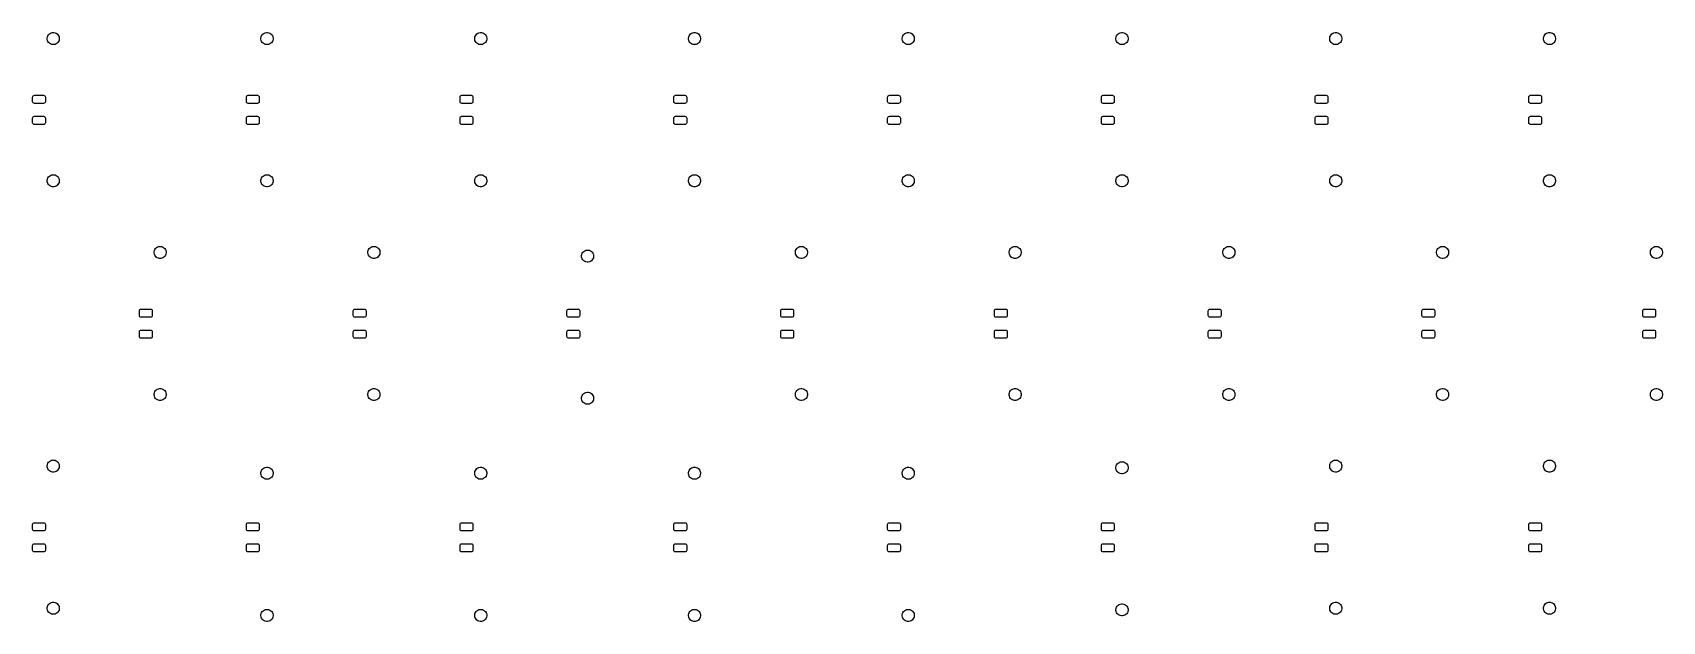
# Model space of a CAD drawing. Extents: x 46 to 275, y -107 to -24.
import ezdxf

# ---------------------------------------------------------------- set-up
doc = ezdxf.new("R2010")
doc.units = 0
doc.layers.add('BLACK', color=7, linetype='CONTINUOUS')

msp = doc.modelspace()

# ---------------------------------------------------------------- linework, layer by layer
at = {"layer": 'BLACK', "linetype": 'CONTINUOUS'}
for p, q in [((48.154093, -24.916685), (48.186601, -24.753258)), ((48.154093, -25.083315), (48.154093, -24.916685)), ((48.186601, -25.246742), (48.154093, -25.083315)), ((48.186601, -24.753258), (48.250367, -24.599313)), ((48.250367, -24.599313), (48.342941, -24.460766)), ((48.342941, -24.460766), (48.460766, -24.342941)), ((48.460766, -24.342941), (48.599313, -24.250367)), ((48.599313, -24.250367), (48.753258, -24.186601)), ((48.753258, -24.186601), (48.916685, -24.154093)), ((48.916685, -24.154093), (49.083315, -24.154093)), ((49.083315, -24.154093), (49.246742, -24.186601)), ((49.246742, -24.186601), (49.400687, -24.250367)), ((49.400687, -24.250367), (49.539234, -24.342941)), ((49.539234, -24.342941), (49.657059, -24.460766)), ((49.657059, -24.460766), (49.749633, -24.599313)), ((49.749633, -24.599313), (49.813399, -24.753258)), ((49.813399, -24.753258), (49.845907, -24.916685)), ((49.845907, -25.083315), (49.813399, -25.246742)), ((49.845907, -24.916685), (49.845907, -25.083315)), ((78.154093, -24.916685), (78.186601, -24.753258)), ((78.154093, -25.083315), (78.154093, -24.916685)), ((78.186601, -25.246742), (78.154093, -25.083315)), ((78.186601, -24.753258), (78.250367, -24.599313)), ((78.250367, -24.599313), (78.342941, -24.460766)), ((78.342941, -24.460766), (78.460766, -24.342941)), ((78.460766, -24.342941), (78.599313, -24.250367)), ((78.599313, -24.250367), (78.753258, -24.186601)), ((78.753258, -24.186601), (78.916685, -24.154093)), ((78.916685, -24.154093), (79.083315, -24.154093)), ((79.083315, -24.154093), (79.246742, -24.186601)), ((79.246742, -24.186601), (79.400687, -24.250367)), ((79.400687, -24.250367), (79.539234, -24.342941)), ((79.539234, -24.342941), (79.657059, -24.460766)), ((79.657059, -24.460766), (79.749633, -24.599313)), ((79.749633, -24.599313), (79.813399, -24.753258)), ((79.813399, -24.753258), (79.845907, -24.916685)), ((79.845907, -25.083315), (79.813399, -25.246742)), ((79.845907, -24.916685), (79.845907, -25.083315)), ((108.154093, -24.916685), (108.186601, -24.753258)), ((108.154093, -25.083315), (108.154093, -24.916685)), ((108.186601, -25.246742), (108.154093, -25.083315)), ((108.186601, -24.753258), (108.250367, -24.599313)), ((108.250367, -24.599313), (108.342941, -24.460766)), ((108.342941, -24.460766), (108.460766, -24.342941)), ((108.460766, -24.342941), (108.599313, -24.250367)), ((108.599313, -24.250367), (108.753258, -24.186601)), ((108.753258, -24.186601), (108.916685, -24.154093)), ((108.916685, -24.154093), (109.083315, -24.154093)), ((109.083315, -24.154093), (109.246742, -24.186601)), ((109.246742, -24.186601), (109.400687, -24.250367)), ((109.400687, -24.250367), (109.539234, -24.342941)), ((109.539234, -24.342941), (109.657059, -24.460766)), ((109.657059, -24.460766), (109.749633, -24.599313)), ((109.749633, -24.599313), (109.813399, -24.753258)), ((109.813399, -24.753258), (109.845907, -24.916685)), ((109.845907, -25.083315), (109.813399, -25.246742)), ((109.845907, -24.916685), (109.845907, -25.083315)), ((138.154093, -24.916685), (138.186601, -24.753258)), ((138.154093, -25.083315), (138.154093, -24.916685)), ((138.186601, -25.246742), (138.154093, -25.083315)), ((138.186601, -24.753258), (138.250367, -24.599313)), ((138.250367, -24.599313), (138.342941, -24.460766)), ((138.342941, -24.460766), (138.460766, -24.342941)), ((138.460766, -24.342941), (138.599313, -24.250367)), ((138.599313, -24.250367), (138.753258, -24.186601)), ((138.753258, -24.186601), (138.916685, -24.154093)), ((138.916685, -24.154093), (139.083315, -24.154093)), ((139.083315, -24.154093), (139.246742, -24.186601)), ((139.246742, -24.186601), (139.400687, -24.250367)), ((139.400687, -24.250367), (139.539234, -24.342941)), ((139.539234, -24.342941), (139.657059, -24.460766)), ((139.657059, -24.460766), (139.749633, -24.599313)), ((139.749633, -24.599313), (139.813399, -24.753258)), ((139.813399, -24.753258), (139.845907, -24.916685)), ((139.845907, -25.083315), (139.813399, -25.246742)), ((139.845907, -24.916685), (139.845907, -25.083315)), ((168.154093, -24.916685), (168.186601, -24.753258)), ((168.154093, -25.083315), (168.154093, -24.916685)), ((168.186601, -25.246742), (168.154093, -25.083315)), ((168.186601, -24.753258), (168.250367, -24.599313)), ((168.250367, -24.599313), (168.342941, -24.460766)), ((168.342941, -24.460766), (168.460766, -24.342941)), ((168.460766, -24.342941), (168.599313, -24.250367)), ((168.599313, -24.250367), (168.753258, -24.186601)), ((168.753258, -24.186601), (168.916685, -24.154093)), ((168.916685, -24.154093), (169.083315, -24.154093)), ((169.083315, -24.154093), (169.246742, -24.186601)), ((169.246742, -24.186601), (169.400687, -24.250367)), ((169.400687, -24.250367), (169.539234, -24.342941)), ((169.539234, -24.342941), (169.657059, -24.460766)), ((169.657059, -24.460766), (169.749633, -24.599313)), ((169.749633, -24.599313), (169.813399, -24.753258)), ((169.813399, -24.753258), (169.845907, -24.916685)), ((169.845907, -25.083315), (169.813399, -25.246742)), ((169.845907, -24.916685), (169.845907, -25.083315)), ((198.154093, -24.916685), (198.186601, -24.753258)), ((198.154093, -25.083315), (198.154093, -24.916685)), ((198.186601, -25.246742), (198.154093, -25.083315)), ((198.186601, -24.753258), (198.250367, -24.599313)), ((198.250367, -24.599313), (198.342941, -24.460766)), ((198.342941, -24.460766), (198.460766, -24.342941)), ((198.460766, -24.342941), (198.599313, -24.250367)), ((198.599313, -24.250367), (198.753258, -24.186601)), ((198.753258, -24.186601), (198.916685, -24.154093)), ((198.916685, -24.154093), (199.083315, -24.154093)), ((199.083315, -24.154093), (199.246742, -24.186601)), ((199.246742, -24.186601), (199.400687, -24.250367)), ((199.400687, -24.250367), (199.539234, -24.342941)), ((199.539234, -24.342941), (199.657059, -24.460766)), ((199.657059, -24.460766), (199.749633, -24.599313)), ((199.749633, -24.599313), (199.813399, -24.753258)), ((199.813399, -24.753258), (199.845907, -24.916685)), ((199.845907, -25.083315), (199.813399, -25.246742)), ((199.845907, -24.916685), (199.845907, -25.083315)), ((228.154093, -24.916685), (228.186601, -24.753258)), ((228.154093, -25.083315), (228.154093, -24.916685)), ((228.186601, -25.246742), (228.154093, -25.083315)), ((228.186601, -24.753258), (228.250367, -24.599313)), ((228.250367, -24.599313), (228.342941, -24.460766)), ((228.342941, -24.460766), (228.460766, -24.342941)), ((228.460766, -24.342941), (228.599313, -24.250367)), ((228.599313, -24.250367), (228.753258, -24.186601)), ((228.753258, -24.186601), (228.916685, -24.154093)), ((228.916685, -24.154093), (229.083315, -24.154093)), ((229.083315, -24.154093), (229.246742, -24.186601)), ((229.246742, -24.186601), (229.400687, -24.250367)), ((229.400687, -24.250367), (229.539234, -24.342941)), ((229.539234, -24.342941), (229.657059, -24.460766)), ((229.657059, -24.460766), (229.749633, -24.599313)), ((229.749633, -24.599313), (229.813399, -24.753258)), ((229.813399, -24.753258), (229.845907, -24.916685)), ((229.845907, -25.083315), (229.813399, -25.246742)), ((229.845907, -24.916685), (229.845907, -25.083315)), ((258.154093, -24.916685), (258.186601, -24.753258)), ((258.154093, -25.083315), (258.154093, -24.916685)), ((258.186601, -25.246742), (258.154093, -25.083315)), ((258.186601, -24.753258), (258.250367, -24.599313)), ((258.250367, -24.599313), (258.342941, -24.460766)), ((258.342941, -24.460766), (258.460766, -24.342941)), ((258.460766, -24.342941), (258.599313, -24.250367)), ((258.599313, -24.250367), (258.753258, -24.186601)), ((258.753258, -24.186601), (258.916685, -24.154093)), ((258.916685, -24.154093), (259.083315, -24.154093)), ((259.083315, -24.154093), (259.246742, -24.186601)), ((259.246742, -24.186601), (259.400687, -24.250367)), ((259.400687, -24.250367), (259.539234, -24.342941)), ((259.539234, -24.342941), (259.657059, -24.460766)), ((259.657059, -24.460766), (259.749633, -24.599313)), ((259.749633, -24.599313), (259.813399, -24.753258)), ((259.813399, -24.753258), (259.845907, -24.916685)), ((259.845907, -25.083315), (259.813399, -25.246742)), ((259.845907, -24.916685), (259.845907, -25.083315)), ((48.250367, -25.400687), (48.186601, -25.246742)), ((48.342941, -25.539234), (48.250367, -25.400687)), ((48.460766, -25.657059), (48.342941, -25.539234)), ((48.599313, -25.749633), (48.460766, -25.657059)), ((48.753258, -25.813399), (48.599313, -25.749633)), ((48.916685, -25.845907), (48.753258, -25.813399)), ((49.083315, -25.845907), (48.916685, -25.845907)), ((49.246742, -25.813399), (49.083315, -25.845907)), ((49.400687, -25.749633), (49.246742, -25.813399)), ((49.539234, -25.657059), (49.400687, -25.749633)), ((49.657059, -25.539234), (49.539234, -25.657059)), ((49.749633, -25.400687), (49.657059, -25.539234)), ((49.813399, -25.246742), (49.749633, -25.400687)), ((78.250367, -25.400687), (78.186601, -25.246742)), ((78.342941, -25.539234), (78.250367, -25.400687)), ((78.460766, -25.657059), (78.342941, -25.539234)), ((78.599313, -25.749633), (78.460766, -25.657059)), ((78.753258, -25.813399), (78.599313, -25.749633)), ((78.916685, -25.845907), (78.753258, -25.813399)), ((79.083315, -25.845907), (78.916685, -25.845907)), ((79.246742, -25.813399), (79.083315, -25.845907)), ((79.400687, -25.749633), (79.246742, -25.813399)), ((79.539234, -25.657059), (79.400687, -25.749633)), ((79.657059, -25.539234), (79.539234, -25.657059)), ((79.749633, -25.400687), (79.657059, -25.539234)), ((79.813399, -25.246742), (79.749633, -25.400687)), ((108.250367, -25.400687), (108.186601, -25.246742)), ((108.342941, -25.539234), (108.250367, -25.400687)), ((108.460766, -25.657059), (108.342941, -25.539234)), ((108.599313, -25.749633), (108.460766, -25.657059)), ((108.753258, -25.813399), (108.599313, -25.749633)), ((108.916685, -25.845907), (108.753258, -25.813399)), ((109.083315, -25.845907), (108.916685, -25.845907)), ((109.246742, -25.813399), (109.083315, -25.845907)), ((109.400687, -25.749633), (109.246742, -25.813399)), ((109.539234, -25.657059), (109.400687, -25.749633)), ((109.657059, -25.539234), (109.539234, -25.657059)), ((109.749633, -25.400687), (109.657059, -25.539234)), ((109.813399, -25.246742), (109.749633, -25.400687)), ((138.250367, -25.400687), (138.186601, -25.246742)), ((138.342941, -25.539234), (138.250367, -25.400687)), ((138.460766, -25.657059), (138.342941, -25.539234)), ((138.599313, -25.749633), (138.460766, -25.657059)), ((138.753258, -25.813399), (138.599313, -25.749633)), ((138.916685, -25.845907), (138.753258, -25.813399)), ((139.083315, -25.845907), (138.916685, -25.845907)), ((139.246742, -25.813399), (139.083315, -25.845907)), ((139.400687, -25.749633), (139.246742, -25.813399)), ((139.539234, -25.657059), (139.400687, -25.749633)), ((139.657059, -25.539234), (139.539234, -25.657059)), ((139.749633, -25.400687), (139.657059, -25.539234)), ((139.813399, -25.246742), (139.749633, -25.400687)), ((168.250367, -25.400687), (168.186601, -25.246742)), ((168.342941, -25.539234), (168.250367, -25.400687)), ((168.460766, -25.657059), (168.342941, -25.539234)), ((168.599313, -25.749633), (168.460766, -25.657059)), ((168.753258, -25.813399), (168.599313, -25.749633)), ((168.916685, -25.845907), (168.753258, -25.813399)), ((169.083315, -25.845907), (168.916685, -25.845907)), ((169.246742, -25.813399), (169.083315, -25.845907)), ((169.400687, -25.749633), (169.246742, -25.813399)), ((169.539234, -25.657059), (169.400687, -25.749633)), ((169.657059, -25.539234), (169.539234, -25.657059)), ((169.749633, -25.400687), (169.657059, -25.539234)), ((169.813399, -25.246742), (169.749633, -25.400687)), ((198.250367, -25.400687), (198.186601, -25.246742)), ((198.342941, -25.539234), (198.250367, -25.400687)), ((198.460766, -25.657059), (198.342941, -25.539234)), ((198.599313, -25.749633), (198.460766, -25.657059)), ((198.753258, -25.813399), (198.599313, -25.749633)), ((198.916685, -25.845907), (198.753258, -25.813399)), ((199.083315, -25.845907), (198.916685, -25.845907)), ((199.246742, -25.813399), (199.083315, -25.845907)), ((199.400687, -25.749633), (199.246742, -25.813399)), ((199.539234, -25.657059), (199.400687, -25.749633)), ((199.657059, -25.539234), (199.539234, -25.657059)), ((199.749633, -25.400687), (199.657059, -25.539234)), ((199.813399, -25.246742), (199.749633, -25.400687)), ((228.250367, -25.400687), (228.186601, -25.246742)), ((228.342941, -25.539234), (228.250367, -25.400687)), ((228.460766, -25.657059), (228.342941, -25.539234)), ((228.599313, -25.749633), (228.460766, -25.657059)), ((228.753258, -25.813399), (228.599313, -25.749633)), ((228.916685, -25.845907), (228.753258, -25.813399)), ((229.083315, -25.845907), (228.916685, -25.845907)), ((229.246742, -25.813399), (229.083315, -25.845907)), ((229.400687, -25.749633), (229.246742, -25.813399)), ((229.539234, -25.657059), (229.400687, -25.749633)), ((229.657059, -25.539234), (229.539234, -25.657059)), ((229.749633, -25.400687), (229.657059, -25.539234)), ((229.813399, -25.246742), (229.749633, -25.400687)), ((258.250367, -25.400687), (258.186601, -25.246742)), ((258.342941, -25.539234), (258.250367, -25.400687)), ((258.460766, -25.657059), (258.342941, -25.539234)), ((258.599313, -25.749633), (258.460766, -25.657059)), ((258.753258, -25.813399), (258.599313, -25.749633)), ((258.916685, -25.845907), (258.753258, -25.813399)), ((259.083315, -25.845907), (258.916685, -25.845907)), ((259.246742, -25.813399), (259.083315, -25.845907)), ((259.400687, -25.749633), (259.246742, -25.813399)), ((259.539234, -25.657059), (259.400687, -25.749633)), ((259.657059, -25.539234), (259.539234, -25.657059)), ((259.749633, -25.400687), (259.657059, -25.539234)), ((259.813399, -25.246742), (259.749633, -25.400687)), ((46.1, -33.199999), (46.11903, -33.104328)), ((46.1, -33.849999), (46.1, -33.199999)), ((46.11903, -33.94567), (46.1, -33.849999)), ((46.11903, -33.104328), (46.173223, -33.023222)), ((46.173223, -34.026776), (46.11903, -33.94567)), ((46.173223, -33.023222), (46.254329, -32.969029)), ((46.254329, -34.080969), (46.173223, -34.026776)), ((46.254329, -32.969029), (46.35, -32.949999)), ((46.35, -34.099999), (46.254329, -34.080969)), ((46.35, -32.949999), (47.65, -32.949999)), ((47.65, -34.099999), (46.35, -34.099999)), ((47.65, -32.949999), (47.745671, -32.969029)), ((47.745671, -34.080969), (47.65, -34.099999)), ((47.745671, -32.969029), (47.826777, -33.023222)), ((47.826777, -34.026776), (47.745671, -34.080969)), ((47.826777, -33.023222), (47.88097, -33.104328)), ((47.88097, -33.94567), (47.826777, -34.026776)), ((47.88097, -33.104328), (47.9, -33.199999)), ((47.9, -33.849999), (47.88097, -33.94567)), ((47.9, -33.199999), (47.9, -33.849999)), ((76.1, -33.2), (76.11903, -33.104329)), ((76.1, -33.85), (76.1, -33.2)), ((76.11903, -33.945671), (76.1, -33.85)), ((76.11903, -33.104329), (76.173223, -33.023223)), ((76.173223, -34.026777), (76.11903, -33.945671)), ((76.173223, -33.023223), (76.254329, -32.96903)), ((76.254329, -34.08097), (76.173223, -34.026777)), ((76.254329, -32.96903), (76.35, -32.95)), ((76.35, -34.1), (76.254329, -34.08097)), ((76.35, -32.95), (77.65, -32.95)), ((77.65, -34.1), (76.35, -34.1)), ((77.65, -32.95), (77.745671, -32.96903)), ((77.745671, -34.08097), (77.65, -34.1)), ((77.745671, -32.96903), (77.826777, -33.023223)), ((77.826777, -34.026777), (77.745671, -34.08097)), ((77.826777, -33.023223), (77.88097, -33.104329)), ((77.88097, -33.945671), (77.826777, -34.026777)), ((77.88097, -33.104329), (77.9, -33.2)), ((77.9, -33.85), (77.88097, -33.945671)), ((77.9, -33.2), (77.9, -33.85)), ((106.1, -33.2), (106.11903, -33.104329)), ((106.1, -33.85), (106.1, -33.2)), ((106.11903, -33.945671), (106.1, -33.85)), ((106.11903, -33.104329), (106.173223, -33.023223)), ((106.173223, -34.026777), (106.11903, -33.945671)), ((106.173223, -33.023223), (106.254329, -32.96903)), ((106.254329, -34.08097), (106.173223, -34.026777)), ((106.254329, -32.96903), (106.35, -32.95)), ((106.35, -34.1), (106.254329, -34.08097)), ((106.35, -32.95), (107.65, -32.95)), ((107.65, -34.1), (106.35, -34.1)), ((107.65, -32.95), (107.745671, -32.96903)), ((107.745671, -34.08097), (107.65, -34.1)), ((107.745671, -32.96903), (107.826777, -33.023223)), ((107.826777, -34.026777), (107.745671, -34.08097)), ((107.826777, -33.023223), (107.88097, -33.104329)), ((107.88097, -33.945671), (107.826777, -34.026777)), ((107.88097, -33.104329), (107.9, -33.2)), ((107.9, -33.85), (107.88097, -33.945671)), ((107.9, -33.2), (107.9, -33.85)), ((136.1, -33.2), (136.11903, -33.104329)), ((136.1, -33.85), (136.1, -33.2)), ((136.11903, -33.945671), (136.1, -33.85)), ((136.11903, -33.104329), (136.173223, -33.023223)), ((136.173223, -34.026777), (136.11903, -33.945671)), ((136.173223, -33.023223), (136.254329, -32.96903)), ((136.254329, -34.08097), (136.173223, -34.026777)), ((136.254329, -32.96903), (136.35, -32.95)), ((136.35, -34.1), (136.254329, -34.08097)), ((136.35, -32.95), (137.65, -32.95)), ((137.65, -34.1), (136.35, -34.1)), ((137.65, -32.95), (137.745671, -32.96903)), ((137.745671, -34.08097), (137.65, -34.1)), ((137.745671, -32.96903), (137.826777, -33.023223)), ((137.826777, -34.026777), (137.745671, -34.08097)), ((137.826777, -33.023223), (137.88097, -33.104329)), ((137.88097, -33.945671), (137.826777, -34.026777)), ((137.88097, -33.104329), (137.9, -33.2)), ((137.9, -33.85), (137.88097, -33.945671)), ((137.9, -33.2), (137.9, -33.85)), ((166.1, -33.2), (166.11903, -33.104329)), ((166.1, -33.85), (166.1, -33.2)), ((166.11903, -33.945671), (166.1, -33.85)), ((166.11903, -33.104329), (166.173223, -33.023223)), ((166.173223, -34.026777), (166.11903, -33.945671)), ((166.173223, -33.023223), (166.254329, -32.96903)), ((166.254329, -34.08097), (166.173223, -34.026777)), ((166.254329, -32.96903), (166.35, -32.95)), ((166.35, -34.1), (166.254329, -34.08097)), ((166.35, -32.95), (167.65, -32.95)), ((167.65, -34.1), (166.35, -34.1)), ((167.65, -32.95), (167.745671, -32.96903)), ((167.745671, -34.08097), (167.65, -34.1)), ((167.745671, -32.96903), (167.826777, -33.023223)), ((167.826777, -34.026777), (167.745671, -34.08097)), ((167.826777, -33.023223), (167.88097, -33.104329)), ((167.88097, -33.945671), (167.826777, -34.026777)), ((167.88097, -33.104329), (167.9, -33.2)), ((167.9, -33.85), (167.88097, -33.945671)), ((167.9, -33.2), (167.9, -33.85)), ((196.1, -33.2), (196.11903, -33.104329)), ((196.1, -33.85), (196.1, -33.2)), ((196.11903, -33.945671), (196.1, -33.85)), ((196.11903, -33.104329), (196.173223, -33.023223)), ((196.173223, -34.026777), (196.11903, -33.945671)), ((196.173223, -33.023223), (196.254329, -32.96903)), ((196.254329, -34.08097), (196.173223, -34.026777)), ((196.254329, -32.96903), (196.35, -32.95)), ((196.35, -34.1), (196.254329, -34.08097)), ((196.35, -32.95), (197.65, -32.95)), ((197.65, -34.1), (196.35, -34.1)), ((197.65, -32.95), (197.745671, -32.96903)), ((197.745671, -34.08097), (197.65, -34.1)), ((197.745671, -32.96903), (197.826777, -33.023223)), ((197.826777, -34.026777), (197.745671, -34.08097)), ((197.826777, -33.023223), (197.88097, -33.104329)), ((197.88097, -33.945671), (197.826777, -34.026777)), ((197.88097, -33.104329), (197.9, -33.2)), ((197.9, -33.85), (197.88097, -33.945671)), ((197.9, -33.2), (197.9, -33.85)), ((226.1, -33.2), (226.11903, -33.104329)), ((226.1, -33.85), (226.1, -33.2)), ((226.11903, -33.945671), (226.1, -33.85)), ((226.11903, -33.104329), (226.173223, -33.023223)), ((226.173223, -34.026777), (226.11903, -33.945671)), ((226.173223, -33.023223), (226.254329, -32.96903)), ((226.254329, -34.08097), (226.173223, -34.026777)), ((226.254329, -32.96903), (226.35, -32.95)), ((226.35, -34.1), (226.254329, -34.08097)), ((226.35, -32.95), (227.65, -32.95)), ((227.65, -34.1), (226.35, -34.1)), ((227.65, -32.95), (227.745671, -32.96903)), ((227.745671, -34.08097), (227.65, -34.1)), ((227.745671, -32.96903), (227.826777, -33.023223)), ((227.826777, -34.026777), (227.745671, -34.08097)), ((227.826777, -33.023223), (227.88097, -33.104329)), ((227.88097, -33.945671), (227.826777, -34.026777)), ((227.88097, -33.104329), (227.9, -33.2)), ((227.9, -33.85), (227.88097, -33.945671)), ((227.9, -33.2), (227.9, -33.85)), ((256.1, -33.2), (256.11903, -33.104329)), ((256.1, -33.85), (256.1, -33.2)), ((256.11903, -33.945671), (256.1, -33.85)), ((256.11903, -33.104329), (256.173223, -33.023223)), ((256.173223, -34.026777), (256.11903, -33.945671)), ((256.173223, -33.023223), (256.254329, -32.96903)), ((256.254329, -34.08097), (256.173223, -34.026777)), ((256.254329, -32.96903), (256.35, -32.95)), ((256.35, -34.1), (256.254329, -34.08097)), ((256.35, -32.95), (257.65, -32.95)), ((257.65, -34.1), (256.35, -34.1)), ((257.65, -32.95), (257.745671, -32.96903)), ((257.745671, -34.08097), (257.65, -34.1)), ((257.745671, -32.96903), (257.826777, -33.023223)), ((257.826777, -34.026777), (257.745671, -34.08097)), ((257.826777, -33.023223), (257.88097, -33.104329)), ((257.88097, -33.945671), (257.826777, -34.026777)), ((257.88097, -33.104329), (257.9, -33.2)), ((257.9, -33.85), (257.88097, -33.945671)), ((257.9, -33.2), (257.9, -33.85)), ((46.1, -36.150001), (46.11903, -36.05433)), ((46.1, -36.800001), (46.1, -36.150001)), ((46.11903, -36.05433), (46.173223, -35.973224)), ((46.173223, -35.973224), (46.254329, -35.919031)), ((46.254329, -35.919031), (46.35, -35.900001)), ((46.35, -35.900001), (47.65, -35.900001)), ((47.65, -35.900001), (47.745671, -35.919031)), ((47.745671, -35.919031), (47.826777, -35.973224)), ((47.826777, -35.973224), (47.88097, -36.05433)), ((47.88097, -36.05433), (47.9, -36.150001)), ((47.9, -36.150001), (47.9, -36.800001)), ((76.1, -36.15), (76.11903, -36.054329)), ((76.1, -36.8), (76.1, -36.15)), ((76.11903, -36.054329), (76.173223, -35.973223)), ((76.173223, -35.973223), (76.254329, -35.91903)), ((76.254329, -35.91903), (76.35, -35.9)), ((76.35, -35.9), (77.65, -35.9)), ((77.65, -35.9), (77.745671, -35.91903)), ((77.745671, -35.91903), (77.826777, -35.973223)), ((77.826777, -35.973223), (77.88097, -36.054329)), ((77.88097, -36.054329), (77.9, -36.15)), ((77.9, -36.15), (77.9, -36.8)), ((106.1, -36.15), (106.11903, -36.054329)), ((106.1, -36.8), (106.1, -36.15)), ((106.11903, -36.054329), (106.173223, -35.973223)), ((106.173223, -35.973223), (106.254329, -35.91903)), ((106.254329, -35.91903), (106.35, -35.9)), ((106.35, -35.9), (107.65, -35.9)), ((107.65, -35.9), (107.745671, -35.91903)), ((107.745671, -35.91903), (107.826777, -35.973223)), ((107.826777, -35.973223), (107.88097, -36.054329)), ((107.88097, -36.054329), (107.9, -36.15)), ((107.9, -36.15), (107.9, -36.8)), ((136.1, -36.15), (136.11903, -36.054329)), ((136.1, -36.8), (136.1, -36.15)), ((136.11903, -36.054329), (136.173223, -35.973223)), ((136.173223, -35.973223), (136.254329, -35.91903)), ((136.254329, -35.91903), (136.35, -35.9)), ((136.35, -35.9), (137.65, -35.9)), ((137.65, -35.9), (137.745671, -35.91903)), ((137.745671, -35.91903), (137.826777, -35.973223)), ((137.826777, -35.973223), (137.88097, -36.054329)), ((137.88097, -36.054329), (137.9, -36.15)), ((137.9, -36.15), (137.9, -36.8)), ((166.1, -36.15), (166.11903, -36.054329)), ((166.1, -36.8), (166.1, -36.15)), ((166.11903, -36.054329), (166.173223, -35.973223)), ((166.173223, -35.973223), (166.254329, -35.91903)), ((166.254329, -35.91903), (166.35, -35.9)), ((166.35, -35.9), (167.65, -35.9)), ((167.65, -35.9), (167.745671, -35.91903)), ((167.745671, -35.91903), (167.826777, -35.973223)), ((167.826777, -35.973223), (167.88097, -36.054329)), ((167.88097, -36.054329), (167.9, -36.15)), ((167.9, -36.15), (167.9, -36.8)), ((196.1, -36.15), (196.11903, -36.054329)), ((196.1, -36.8), (196.1, -36.15)), ((196.11903, -36.054329), (196.173223, -35.973223)), ((196.173223, -35.973223), (196.254329, -35.91903)), ((196.254329, -35.91903), (196.35, -35.9)), ((196.35, -35.9), (197.65, -35.9)), ((197.65, -35.9), (197.745671, -35.91903)), ((197.745671, -35.91903), (197.826777, -35.973223)), ((197.826777, -35.973223), (197.88097, -36.054329)), ((197.88097, -36.054329), (197.9, -36.15)), ((197.9, -36.15), (197.9, -36.8)), ((226.1, -36.15), (226.11903, -36.054329)), ((226.1, -36.8), (226.1, -36.15)), ((226.11903, -36.054329), (226.173223, -35.973223)), ((226.173223, -35.973223), (226.254329, -35.91903)), ((226.254329, -35.91903), (226.35, -35.9)), ((226.35, -35.9), (227.65, -35.9)), ((227.65, -35.9), (227.745671, -35.91903)), ((227.745671, -35.91903), (227.826777, -35.973223)), ((227.826777, -35.973223), (227.88097, -36.054329)), ((227.88097, -36.054329), (227.9, -36.15)), ((227.9, -36.15), (227.9, -36.8)), ((256.1, -36.15), (256.11903, -36.054329)), ((256.1, -36.8), (256.1, -36.15)), ((256.11903, -36.054329), (256.173223, -35.973223)), ((256.173223, -35.973223), (256.254329, -35.91903)), ((256.254329, -35.91903), (256.35, -35.9)), ((256.35, -35.9), (257.65, -35.9)), ((257.65, -35.9), (257.745671, -35.91903)), ((257.745671, -35.91903), (257.826777, -35.973223)), ((257.826777, -35.973223), (257.88097, -36.054329)), ((257.88097, -36.054329), (257.9, -36.15)), ((257.9, -36.15), (257.9, -36.8)), ((46.11903, -36.895672), (46.1, -36.800001)), ((46.173223, -36.976778), (46.11903, -36.895672)), ((46.254329, -37.030971), (46.173223, -36.976778)), ((46.35, -37.050001), (46.254329, -37.030971)), ((47.65, -37.050001), (46.35, -37.050001)), ((47.745671, -37.030971), (47.65, -37.050001)), ((47.826777, -36.976778), (47.745671, -37.030971)), ((47.88097, -36.895672), (47.826777, -36.976778)), ((47.9, -36.800001), (47.88097, -36.895672)), ((76.11903, -36.895671), (76.1, -36.8)), ((76.173223, -36.976777), (76.11903, -36.895671)), ((76.254329, -37.03097), (76.173223, -36.976777)), ((76.35, -37.05), (76.254329, -37.03097)), ((77.65, -37.05), (76.35, -37.05)), ((77.745671, -37.03097), (77.65, -37.05)), ((77.826777, -36.976777), (77.745671, -37.03097)), ((77.88097, -36.895671), (77.826777, -36.976777)), ((77.9, -36.8), (77.88097, -36.895671)), ((106.11903, -36.895671), (106.1, -36.8)), ((106.173223, -36.976777), (106.11903, -36.895671)), ((106.254329, -37.03097), (106.173223, -36.976777)), ((106.35, -37.05), (106.254329, -37.03097)), ((107.65, -37.05), (106.35, -37.05)), ((107.745671, -37.03097), (107.65, -37.05)), ((107.826777, -36.976777), (107.745671, -37.03097)), ((107.88097, -36.895671), (107.826777, -36.976777)), ((107.9, -36.8), (107.88097, -36.895671)), ((136.11903, -36.895671), (136.1, -36.8)), ((136.173223, -36.976777), (136.11903, -36.895671)), ((136.254329, -37.03097), (136.173223, -36.976777)), ((136.35, -37.05), (136.254329, -37.03097)), ((137.65, -37.05), (136.35, -37.05)), ((137.745671, -37.03097), (137.65, -37.05)), ((137.826777, -36.976777), (137.745671, -37.03097)), ((137.88097, -36.895671), (137.826777, -36.976777)), ((137.9, -36.8), (137.88097, -36.895671)), ((166.11903, -36.895671), (166.1, -36.8)), ((166.173223, -36.976777), (166.11903, -36.895671)), ((166.254329, -37.03097), (166.173223, -36.976777)), ((166.35, -37.05), (166.254329, -37.03097)), ((167.65, -37.05), (166.35, -37.05)), ((167.745671, -37.03097), (167.65, -37.05)), ((167.826777, -36.976777), (167.745671, -37.03097)), ((167.88097, -36.895671), (167.826777, -36.976777)), ((167.9, -36.8), (167.88097, -36.895671)), ((196.11903, -36.895671), (196.1, -36.8)), ((196.173223, -36.976777), (196.11903, -36.895671)), ((196.254329, -37.03097), (196.173223, -36.976777)), ((196.35, -37.05), (196.254329, -37.03097)), ((197.65, -37.05), (196.35, -37.05)), ((197.745671, -37.03097), (197.65, -37.05)), ((197.826777, -36.976777), (197.745671, -37.03097)), ((197.88097, -36.895671), (197.826777, -36.976777)), ((197.9, -36.8), (197.88097, -36.895671)), ((226.11903, -36.895671), (226.1, -36.8)), ((226.173223, -36.976777), (226.11903, -36.895671)), ((226.254329, -37.03097), (226.173223, -36.976777)), ((226.35, -37.05), (226.254329, -37.03097)), ((227.65, -37.05), (226.35, -37.05)), ((227.745671, -37.03097), (227.65, -37.05)), ((227.826777, -36.976777), (227.745671, -37.03097)), ((227.88097, -36.895671), (227.826777, -36.976777)), ((227.9, -36.8), (227.88097, -36.895671)), ((256.11903, -36.895671), (256.1, -36.8)), ((256.173223, -36.976777), (256.11903, -36.895671)), ((256.254329, -37.03097), (256.173223, -36.976777)), ((256.35, -37.05), (256.254329, -37.03097)), ((257.65, -37.05), (256.35, -37.05)), ((257.745671, -37.03097), (257.65, -37.05)), ((257.826777, -36.976777), (257.745671, -37.03097)), ((257.88097, -36.895671), (257.826777, -36.976777)), ((257.9, -36.8), (257.88097, -36.895671)), ((48.154093, -44.866685), (48.186601, -44.703258)), ((48.154093, -45.033315), (48.154093, -44.866685)), ((48.186601, -45.196742), (48.154093, -45.033315)), ((48.186601, -44.703258), (48.250367, -44.549313)), ((48.250367, -45.350687), (48.186601, -45.196742)), ((48.250367, -44.549313), (48.342941, -44.410766)), ((48.342941, -45.489234), (48.250367, -45.350687)), ((48.342941, -44.410766), (48.460766, -44.292941)), ((48.460766, -45.607059), (48.342941, -45.489234)), ((48.460766, -44.292941), (48.599313, -44.200367)), ((48.599313, -45.699633), (48.460766, -45.607059)), ((48.599313, -44.200367), (48.753258, -44.136601)), ((48.753258, -45.763399), (48.599313, -45.699633)), ((48.753258, -44.136601), (48.916685, -44.104093)), ((48.916685, -44.104093), (49.083315, -44.104093)), ((49.083315, -44.104093), (49.246742, -44.136601)), ((49.246742, -44.136601), (49.400687, -44.200367)), ((49.400687, -45.699633), (49.246742, -45.763399)), ((49.400687, -44.200367), (49.539234, -44.292941)), ((49.539234, -45.607059), (49.400687, -45.699633)), ((49.539234, -44.292941), (49.657059, -44.410766)), ((49.657059, -45.489234), (49.539234, -45.607059)), ((49.657059, -44.410766), (49.749633, -44.549313)), ((49.749633, -45.350687), (49.657059, -45.489234)), ((49.749633, -44.549313), (49.813399, -44.703258)), ((49.813399, -45.196742), (49.749633, -45.350687)), ((49.813399, -44.703258), (49.845907, -44.866685)), ((49.845907, -45.033315), (49.813399, -45.196742)), ((49.845907, -44.866685), (49.845907, -45.033315)), ((78.154093, -44.866685), (78.186601, -44.703258)), ((78.154093, -45.033315), (78.154093, -44.866685)), ((78.186601, -45.196742), (78.154093, -45.033315)), ((78.186601, -44.703258), (78.250367, -44.549313)), ((78.250367, -45.350687), (78.186601, -45.196742)), ((78.250367, -44.549313), (78.342941, -44.410766)), ((78.342941, -45.489234), (78.250367, -45.350687)), ((78.342941, -44.410766), (78.460766, -44.292941)), ((78.460766, -45.607059), (78.342941, -45.489234)), ((78.460766, -44.292941), (78.599313, -44.200367)), ((78.599313, -45.699633), (78.460766, -45.607059)), ((78.599313, -44.200367), (78.753258, -44.136601)), ((78.753258, -45.763399), (78.599313, -45.699633)), ((78.753258, -44.136601), (78.916685, -44.104093)), ((78.916685, -44.104093), (79.083315, -44.104093)), ((79.083315, -44.104093), (79.246742, -44.136601)), ((79.246742, -44.136601), (79.400687, -44.200367)), ((79.400687, -45.699633), (79.246742, -45.763399)), ((79.400687, -44.200367), (79.539234, -44.292941)), ((79.539234, -45.607059), (79.400687, -45.699633)), ((79.539234, -44.292941), (79.657059, -44.410766)), ((79.657059, -45.489234), (79.539234, -45.607059)), ((79.657059, -44.410766), (79.749633, -44.549313)), ((79.749633, -45.350687), (79.657059, -45.489234)), ((79.749633, -44.549313), (79.813399, -44.703258)), ((79.813399, -45.196742), (79.749633, -45.350687)), ((79.813399, -44.703258), (79.845907, -44.866685)), ((79.845907, -45.033315), (79.813399, -45.196742)), ((79.845907, -44.866685), (79.845907, -45.033315)), ((108.154093, -44.866685), (108.186601, -44.703258)), ((108.154093, -45.033315), (108.154093, -44.866685)), ((108.186601, -45.196742), (108.154093, -45.033315)), ((108.186601, -44.703258), (108.250367, -44.549313)), ((108.250367, -45.350687), (108.186601, -45.196742)), ((108.250367, -44.549313), (108.342941, -44.410766)), ((108.342941, -45.489234), (108.250367, -45.350687)), ((108.342941, -44.410766), (108.460766, -44.292941)), ((108.460766, -45.607059), (108.342941, -45.489234)), ((108.460766, -44.292941), (108.599313, -44.200367)), ((108.599313, -45.699633), (108.460766, -45.607059)), ((108.599313, -44.200367), (108.753258, -44.136601)), ((108.753258, -45.763399), (108.599313, -45.699633)), ((108.753258, -44.136601), (108.916685, -44.104093)), ((108.916685, -44.104093), (109.083315, -44.104093)), ((109.083315, -44.104093), (109.246742, -44.136601)), ((109.246742, -44.136601), (109.400687, -44.200367)), ((109.400687, -45.699633), (109.246742, -45.763399)), ((109.400687, -44.200367), (109.539234, -44.292941)), ((109.539234, -45.607059), (109.400687, -45.699633)), ((109.539234, -44.292941), (109.657059, -44.410766)), ((109.657059, -45.489234), (109.539234, -45.607059)), ((109.657059, -44.410766), (109.749633, -44.549313)), ((109.749633, -45.350687), (109.657059, -45.489234)), ((109.749633, -44.549313), (109.813399, -44.703258)), ((109.813399, -45.196742), (109.749633, -45.350687)), ((109.813399, -44.703258), (109.845907, -44.866685)), ((109.845907, -45.033315), (109.813399, -45.196742)), ((109.845907, -44.866685), (109.845907, -45.033315)), ((138.154093, -44.866685), (138.186601, -44.703258)), ((138.154093, -45.033315), (138.154093, -44.866685)), ((138.186601, -45.196742), (138.154093, -45.033315)), ((138.186601, -44.703258), (138.250367, -44.549313)), ((138.250367, -45.350687), (138.186601, -45.196742)), ((138.250367, -44.549313), (138.342941, -44.410766)), ((138.342941, -45.489234), (138.250367, -45.350687)), ((138.342941, -44.410766), (138.460766, -44.292941)), ((138.460766, -45.607059), (138.342941, -45.489234)), ((138.460766, -44.292941), (138.599313, -44.200367)), ((138.599313, -45.699633), (138.460766, -45.607059)), ((138.599313, -44.200367), (138.753258, -44.136601)), ((138.753258, -45.763399), (138.599313, -45.699633)), ((138.753258, -44.136601), (138.916685, -44.104093)), ((138.916685, -44.104093), (139.083315, -44.104093)), ((139.083315, -44.104093), (139.246742, -44.136601)), ((139.246742, -44.136601), (139.400687, -44.200367)), ((139.400687, -45.699633), (139.246742, -45.763399)), ((139.400687, -44.200367), (139.539234, -44.292941)), ((139.539234, -45.607059), (139.400687, -45.699633)), ((139.539234, -44.292941), (139.657059, -44.410766)), ((139.657059, -45.489234), (139.539234, -45.607059)), ((139.657059, -44.410766), (139.749633, -44.549313)), ((139.749633, -45.350687), (139.657059, -45.489234)), ((139.749633, -44.549313), (139.813399, -44.703258)), ((139.813399, -45.196742), (139.749633, -45.350687)), ((139.813399, -44.703258), (139.845907, -44.866685)), ((139.845907, -45.033315), (139.813399, -45.196742)), ((139.845907, -44.866685), (139.845907, -45.033315)), ((168.154093, -44.866685), (168.186601, -44.703258)), ((168.154093, -45.033315), (168.154093, -44.866685)), ((168.186601, -45.196742), (168.154093, -45.033315)), ((168.186601, -44.703258), (168.250367, -44.549313)), ((168.250367, -45.350687), (168.186601, -45.196742)), ((168.250367, -44.549313), (168.342941, -44.410766)), ((168.342941, -45.489234), (168.250367, -45.350687)), ((168.342941, -44.410766), (168.460766, -44.292941)), ((168.460766, -45.607059), (168.342941, -45.489234)), ((168.460766, -44.292941), (168.599313, -44.200367)), ((168.599313, -45.699633), (168.460766, -45.607059)), ((168.599313, -44.200367), (168.753258, -44.136601)), ((168.753258, -45.763399), (168.599313, -45.699633)), ((168.753258, -44.136601), (168.916685, -44.104093)), ((168.916685, -44.104093), (169.083315, -44.104093)), ((169.083315, -44.104093), (169.246742, -44.136601)), ((169.246742, -44.136601), (169.400687, -44.200367)), ((169.400687, -45.699633), (169.246742, -45.763399)), ((169.400687, -44.200367), (169.539234, -44.292941)), ((169.539234, -45.607059), (169.400687, -45.699633)), ((169.539234, -44.292941), (169.657059, -44.410766)), ((169.657059, -45.489234), (169.539234, -45.607059)), ((169.657059, -44.410766), (169.749633, -44.549313)), ((169.749633, -45.350687), (169.657059, -45.489234)), ((169.749633, -44.549313), (169.813399, -44.703258)), ((169.813399, -45.196742), (169.749633, -45.350687)), ((169.813399, -44.703258), (169.845907, -44.866685)), ((169.845907, -45.033315), (169.813399, -45.196742)), ((169.845907, -44.866685), (169.845907, -45.033315)), ((198.154093, -44.866685), (198.186601, -44.703258)), ((198.154093, -45.033315), (198.154093, -44.866685)), ((198.186601, -45.196742), (198.154093, -45.033315)), ((198.186601, -44.703258), (198.250367, -44.549313)), ((198.250367, -45.350687), (198.186601, -45.196742)), ((198.250367, -44.549313), (198.342941, -44.410766)), ((198.342941, -45.489234), (198.250367, -45.350687)), ((198.342941, -44.410766), (198.460766, -44.292941)), ((198.460766, -45.607059), (198.342941, -45.489234)), ((198.460766, -44.292941), (198.599313, -44.200367)), ((198.599313, -45.699633), (198.460766, -45.607059)), ((198.599313, -44.200367), (198.753258, -44.136601)), ((198.753258, -45.763399), (198.599313, -45.699633)), ((198.753258, -44.136601), (198.916685, -44.104093)), ((198.916685, -44.104093), (199.083315, -44.104093)), ((199.083315, -44.104093), (199.246742, -44.136601)), ((199.246742, -44.136601), (199.400687, -44.200367)), ((199.400687, -45.699633), (199.246742, -45.763399)), ((199.400687, -44.200367), (199.539234, -44.292941)), ((199.539234, -45.607059), (199.400687, -45.699633)), ((199.539234, -44.292941), (199.657059, -44.410766)), ((199.657059, -45.489234), (199.539234, -45.607059)), ((199.657059, -44.410766), (199.749633, -44.549313)), ((199.749633, -45.350687), (199.657059, -45.489234)), ((199.749633, -44.549313), (199.813399, -44.703258)), ((199.813399, -45.196742), (199.749633, -45.350687)), ((199.813399, -44.703258), (199.845907, -44.866685)), ((199.845907, -45.033315), (199.813399, -45.196742)), ((199.845907, -44.866685), (199.845907, -45.033315)), ((228.154093, -44.866685), (228.186601, -44.703258)), ((228.154093, -45.033315), (228.154093, -44.866685)), ((228.186601, -45.196742), (228.154093, -45.033315)), ((228.186601, -44.703258), (228.250367, -44.549313)), ((228.250367, -45.350687), (228.186601, -45.196742)), ((228.250367, -44.549313), (228.342941, -44.410766)), ((228.342941, -45.489234), (228.250367, -45.350687)), ((228.342941, -44.410766), (228.460766, -44.292941)), ((228.460766, -45.607059), (228.342941, -45.489234)), ((228.460766, -44.292941), (228.599313, -44.200367)), ((228.599313, -45.699633), (228.460766, -45.607059)), ((228.599313, -44.200367), (228.753258, -44.136601)), ((228.753258, -45.763399), (228.599313, -45.699633)), ((228.753258, -44.136601), (228.916685, -44.104093)), ((228.916685, -44.104093), (229.083315, -44.104093)), ((229.083315, -44.104093), (229.246742, -44.136601)), ((229.246742, -44.136601), (229.400687, -44.200367)), ((229.400687, -45.699633), (229.246742, -45.763399)), ((229.400687, -44.200367), (229.539234, -44.292941)), ((229.539234, -45.607059), (229.400687, -45.699633)), ((229.539234, -44.292941), (229.657059, -44.410766)), ((229.657059, -45.489234), (229.539234, -45.607059)), ((229.657059, -44.410766), (229.749633, -44.549313)), ((229.749633, -45.350687), (229.657059, -45.489234)), ((229.749633, -44.549313), (229.813399, -44.703258)), ((229.813399, -45.196742), (229.749633, -45.350687)), ((229.813399, -44.703258), (229.845907, -44.866685)), ((229.845907, -45.033315), (229.813399, -45.196742)), ((229.845907, -44.866685), (229.845907, -45.033315)), ((258.154093, -44.866685), (258.186601, -44.703258)), ((258.154093, -45.033315), (258.154093, -44.866685)), ((258.186601, -45.196742), (258.154093, -45.033315)), ((258.186601, -44.703258), (258.250367, -44.549313)), ((258.250367, -45.350687), (258.186601, -45.196742)), ((258.250367, -44.549313), (258.342941, -44.410766)), ((258.342941, -45.489234), (258.250367, -45.350687)), ((258.342941, -44.410766), (258.460766, -44.292941)), ((258.460766, -45.607059), (258.342941, -45.489234)), ((258.460766, -44.292941), (258.599313, -44.200367)), ((258.599313, -45.699633), (258.460766, -45.607059)), ((258.599313, -44.200367), (258.753258, -44.136601)), ((258.753258, -45.763399), (258.599313, -45.699633)), ((258.753258, -44.136601), (258.916685, -44.104093)), ((258.916685, -44.104093), (259.083315, -44.104093)), ((259.083315, -44.104093), (259.246742, -44.136601)), ((259.246742, -44.136601), (259.400687, -44.200367)), ((259.400687, -45.699633), (259.246742, -45.763399)), ((259.400687, -44.200367), (259.539234, -44.292941)), ((259.539234, -45.607059), (259.400687, -45.699633)), ((259.539234, -44.292941), (259.657059, -44.410766)), ((259.657059, -45.489234), (259.539234, -45.607059)), ((259.657059, -44.410766), (259.749633, -44.549313)), ((259.749633, -45.350687), (259.657059, -45.489234)), ((259.749633, -44.549313), (259.813399, -44.703258)), ((259.813399, -45.196742), (259.749633, -45.350687)), ((259.813399, -44.703258), (259.845907, -44.866685)), ((259.845907, -45.033315), (259.813399, -45.196742)), ((259.845907, -44.866685), (259.845907, -45.033315)), ((48.916685, -45.795907), (48.753258, -45.763399)), ((49.083315, -45.795907), (48.916685, -45.795907)), ((49.246742, -45.763399), (49.083315, -45.795907)), ((78.916685, -45.795907), (78.753258, -45.763399)), ((79.083315, -45.795907), (78.916685, -45.795907)), ((79.246742, -45.763399), (79.083315, -45.795907)), ((108.916685, -45.795907), (108.753258, -45.763399)), ((109.083315, -45.795907), (108.916685, -45.795907)), ((109.246742, -45.763399), (109.083315, -45.795907)), ((138.916685, -45.795907), (138.753258, -45.763399)), ((139.083315, -45.795907), (138.916685, -45.795907)), ((139.246742, -45.763399), (139.083315, -45.795907)), ((168.916685, -45.795907), (168.753258, -45.763399)), ((169.083315, -45.795907), (168.916685, -45.795907)), ((169.246742, -45.763399), (169.083315, -45.795907)), ((198.916685, -45.795907), (198.753258, -45.763399)), ((199.083315, -45.795907), (198.916685, -45.795907)), ((199.246742, -45.763399), (199.083315, -45.795907)), ((228.916685, -45.795907), (228.753258, -45.763399)), ((229.083315, -45.795907), (228.916685, -45.795907)), ((229.246742, -45.763399), (229.083315, -45.795907)), ((258.916685, -45.795907), (258.753258, -45.763399)), ((259.083315, -45.795907), (258.916685, -45.795907)), ((259.246742, -45.763399), (259.083315, -45.795907)), ((63.154093, -54.916685), (63.186601, -54.753258)), ((63.186601, -54.753258), (63.250367, -54.599313)), ((63.250367, -54.599313), (63.342941, -54.460766)), ((63.342941, -54.460766), (63.460766, -54.342941)), ((63.460766, -54.342941), (63.599313, -54.250367)), ((63.599313, -54.250367), (63.753258, -54.186601)), ((63.753258, -54.186601), (63.916685, -54.154093)), ((63.916685, -54.154093), (64.083315, -54.154093)), ((64.083315, -54.154093), (64.246742, -54.186601)), ((64.246742, -54.186601), (64.400687, -54.250367)), ((64.400687, -54.250367), (64.539234, -54.342941)), ((64.539234, -54.342941), (64.657059, -54.460766)), ((64.657059, -54.460766), (64.749633, -54.599313)), ((64.749633, -54.599313), (64.813399, -54.753258)), ((64.813399, -54.753258), (64.845907, -54.916685)), ((93.154093, -54.916685), (93.186601, -54.753258)), ((93.186601, -54.753258), (93.250367, -54.599313)), ((93.250367, -54.599313), (93.342941, -54.460766)), ((93.342941, -54.460766), (93.460766, -54.342941)), ((93.460766, -54.342941), (93.599313, -54.250367)), ((93.599313, -54.250367), (93.753258, -54.186601)), ((93.753258, -54.186601), (93.916685, -54.154093)), ((93.916685, -54.154093), (94.083315, -54.154093)), ((94.083315, -54.154093), (94.246742, -54.186601)), ((94.246742, -54.186601), (94.400687, -54.250367)), ((94.400687, -54.250367), (94.539234, -54.342941)), ((94.539234, -54.342941), (94.657059, -54.460766)), ((94.657059, -54.460766), (94.749633, -54.599313)), ((94.749633, -54.599313), (94.813399, -54.753258)), ((94.813399, -54.753258), (94.845907, -54.916685)), ((123.342941, -54.985766), (123.460766, -54.867941)), ((123.460766, -54.867941), (123.599313, -54.775367)), ((123.599313, -54.775367), (123.753258, -54.711601)), ((123.753258, -54.711601), (123.916685, -54.679093)), ((123.916685, -54.679093), (124.083315, -54.679093)), ((124.083315, -54.679093), (124.246742, -54.711601)), ((124.246742, -54.711601), (124.400687, -54.775367)), ((124.400687, -54.775367), (124.539234, -54.867941)), ((124.539234, -54.867941), (124.657059, -54.985766)), ((153.154093, -54.916685), (153.186601, -54.753258)), ((153.186601, -54.753258), (153.250367, -54.599313)), ((153.250367, -54.599313), (153.342941, -54.460766)), ((153.342941, -54.460766), (153.460766, -54.342941)), ((153.460766, -54.342941), (153.599313, -54.250367)), ((153.599313, -54.250367), (153.753258, -54.186601)), ((153.753258, -54.186601), (153.916685, -54.154093)), ((153.916685, -54.154093), (154.083315, -54.154093)), ((154.083315, -54.154093), (154.246742, -54.186601)), ((154.246742, -54.186601), (154.400687, -54.250367)), ((154.400687, -54.250367), (154.539234, -54.342941)), ((154.539234, -54.342941), (154.657059, -54.460766)), ((154.657059, -54.460766), (154.749633, -54.599313)), ((154.749633, -54.599313), (154.813399, -54.753258)), ((154.813399, -54.753258), (154.845907, -54.916685)), ((183.154093, -54.916685), (183.186601, -54.753258)), ((183.186601, -54.753258), (183.250367, -54.599313)), ((183.250367, -54.599313), (183.342941, -54.460766)), ((183.342941, -54.460766), (183.460766, -54.342941)), ((183.460766, -54.342941), (183.599313, -54.250367)), ((183.599313, -54.250367), (183.753258, -54.186601)), ((183.753258, -54.186601), (183.916685, -54.154093)), ((183.916685, -54.154093), (184.083315, -54.154093)), ((184.083315, -54.154093), (184.246742, -54.186601)), ((184.246742, -54.186601), (184.400687, -54.250367)), ((184.400687, -54.250367), (184.539234, -54.342941)), ((184.539234, -54.342941), (184.657059, -54.460766)), ((184.657059, -54.460766), (184.749633, -54.599313)), ((184.749633, -54.599313), (184.813399, -54.753258)), ((184.813399, -54.753258), (184.845907, -54.916685)), ((213.154093, -54.916685), (213.186601, -54.753258)), ((213.186601, -54.753258), (213.250367, -54.599313)), ((213.250367, -54.599313), (213.342941, -54.460766)), ((213.342941, -54.460766), (213.460766, -54.342941)), ((213.460766, -54.342941), (213.599313, -54.250367)), ((213.599313, -54.250367), (213.753258, -54.186601)), ((213.753258, -54.186601), (213.916685, -54.154093)), ((213.916685, -54.154093), (214.083315, -54.154093)), ((214.083315, -54.154093), (214.246742, -54.186601)), ((214.246742, -54.186601), (214.400687, -54.250367)), ((214.400687, -54.250367), (214.539234, -54.342941)), ((214.539234, -54.342941), (214.657059, -54.460766)), ((214.657059, -54.460766), (214.749633, -54.599313)), ((214.749633, -54.599313), (214.813399, -54.753258)), ((214.813399, -54.753258), (214.845907, -54.916685)), ((243.154093, -54.916685), (243.186601, -54.753258)), ((243.186601, -54.753258), (243.250367, -54.599313)), ((243.250367, -54.599313), (243.342941, -54.460766)), ((243.342941, -54.460766), (243.460766, -54.342941)), ((243.460766, -54.342941), (243.599313, -54.250367)), ((243.599313, -54.250367), (243.753258, -54.186601)), ((243.753258, -54.186601), (243.916685, -54.154093)), ((243.916685, -54.154093), (244.083315, -54.154093)), ((244.083315, -54.154093), (244.246742, -54.186601)), ((244.246742, -54.186601), (244.400687, -54.250367)), ((244.400687, -54.250367), (244.539234, -54.342941)), ((244.539234, -54.342941), (244.657059, -54.460766)), ((244.657059, -54.460766), (244.749633, -54.599313)), ((244.749633, -54.599313), (244.813399, -54.753258)), ((244.813399, -54.753258), (244.845907, -54.916685)), ((273.154093, -54.916685), (273.186601, -54.753258)), ((273.186601, -54.753258), (273.250367, -54.599313)), ((273.250367, -54.599313), (273.342941, -54.460766)), ((273.342941, -54.460766), (273.460766, -54.342941)), ((273.460766, -54.342941), (273.599313, -54.250367)), ((273.599313, -54.250367), (273.753258, -54.186601)), ((273.753258, -54.186601), (273.916685, -54.154093)), ((273.916685, -54.154093), (274.083315, -54.154093)), ((274.083315, -54.154093), (274.246742, -54.186601)), ((274.246742, -54.186601), (274.400687, -54.250367)), ((274.400687, -54.250367), (274.539234, -54.342941)), ((274.539234, -54.342941), (274.657059, -54.460766)), ((274.657059, -54.460766), (274.749633, -54.599313)), ((274.749633, -54.599313), (274.813399, -54.753258)), ((274.813399, -54.753258), (274.845907, -54.916685)), ((63.154093, -55.083315), (63.154093, -54.916685)), ((63.186601, -55.246742), (63.154093, -55.083315)), ((63.250367, -55.400687), (63.186601, -55.246742)), ((63.342941, -55.539234), (63.250367, -55.400687)), ((63.460766, -55.657059), (63.342941, -55.539234)), ((63.599313, -55.749633), (63.460766, -55.657059)), ((63.753258, -55.813399), (63.599313, -55.749633)), ((63.916685, -55.845907), (63.753258, -55.813399)), ((64.083315, -55.845907), (63.916685, -55.845907)), ((64.246742, -55.813399), (64.083315, -55.845907)), ((64.400687, -55.749633), (64.246742, -55.813399)), ((64.539234, -55.657059), (64.400687, -55.749633)), ((64.657059, -55.539234), (64.539234, -55.657059)), ((64.749633, -55.400687), (64.657059, -55.539234)), ((64.813399, -55.246742), (64.749633, -55.400687)), ((64.845907, -55.083315), (64.813399, -55.246742)), ((64.845907, -54.916685), (64.845907, -55.083315)), ((93.154093, -55.083315), (93.154093, -54.916685)), ((93.186601, -55.246742), (93.154093, -55.083315)), ((93.250367, -55.400687), (93.186601, -55.246742)), ((93.342941, -55.539234), (93.250367, -55.400687)), ((93.460766, -55.657059), (93.342941, -55.539234)), ((93.599313, -55.749633), (93.460766, -55.657059)), ((93.753258, -55.813399), (93.599313, -55.749633)), ((93.916685, -55.845907), (93.753258, -55.813399)), ((94.083315, -55.845907), (93.916685, -55.845907)), ((94.246742, -55.813399), (94.083315, -55.845907)), ((94.400687, -55.749633), (94.246742, -55.813399)), ((94.539234, -55.657059), (94.400687, -55.749633)), ((94.657059, -55.539234), (94.539234, -55.657059)), ((94.749633, -55.400687), (94.657059, -55.539234)), ((94.813399, -55.246742), (94.749633, -55.400687)), ((94.845907, -55.083315), (94.813399, -55.246742)), ((94.845907, -54.916685), (94.845907, -55.083315)), ((123.154093, -55.441685), (123.186601, -55.278258)), ((123.154093, -55.608315), (123.154093, -55.441685)), ((123.186601, -55.771742), (123.154093, -55.608315)), ((123.186601, -55.278258), (123.250367, -55.124313)), ((123.250367, -55.925687), (123.186601, -55.771742)), ((123.250367, -55.124313), (123.342941, -54.985766)), ((123.342941, -56.064234), (123.250367, -55.925687)), ((123.460766, -56.182059), (123.342941, -56.064234)), ((123.599313, -56.274633), (123.460766, -56.182059)), ((123.753258, -56.338399), (123.599313, -56.274633)), ((123.916685, -56.370907), (123.753258, -56.338399)), ((124.083315, -56.370907), (123.916685, -56.370907)), ((124.246742, -56.338399), (124.083315, -56.370907)), ((124.400687, -56.274633), (124.246742, -56.338399)), ((124.539234, -56.182059), (124.400687, -56.274633)), ((124.657059, -56.064234), (124.539234, -56.182059)), ((124.657059, -54.985766), (124.749633, -55.124313)), ((124.749633, -55.925687), (124.657059, -56.064234)), ((124.749633, -55.124313), (124.813399, -55.278258)), ((124.813399, -55.771742), (124.749633, -55.925687)), ((124.813399, -55.278258), (124.845907, -55.441685)), ((124.845907, -55.608315), (124.813399, -55.771742)), ((124.845907, -55.441685), (124.845907, -55.608315)), ((153.154093, -55.083315), (153.154093, -54.916685)), ((153.186601, -55.246742), (153.154093, -55.083315)), ((153.250367, -55.400687), (153.186601, -55.246742)), ((153.342941, -55.539234), (153.250367, -55.400687)), ((153.460766, -55.657059), (153.342941, -55.539234)), ((153.599313, -55.749633), (153.460766, -55.657059)), ((153.753258, -55.813399), (153.599313, -55.749633)), ((153.916685, -55.845907), (153.753258, -55.813399)), ((154.083315, -55.845907), (153.916685, -55.845907)), ((154.246742, -55.813399), (154.083315, -55.845907)), ((154.400687, -55.749633), (154.246742, -55.813399)), ((154.539234, -55.657059), (154.400687, -55.749633)), ((154.657059, -55.539234), (154.539234, -55.657059)), ((154.749633, -55.400687), (154.657059, -55.539234)), ((154.813399, -55.246742), (154.749633, -55.400687)), ((154.845907, -55.083315), (154.813399, -55.246742)), ((154.845907, -54.916685), (154.845907, -55.083315)), ((183.154093, -55.083315), (183.154093, -54.916685)), ((183.186601, -55.246742), (183.154093, -55.083315)), ((183.250367, -55.400687), (183.186601, -55.246742)), ((183.342941, -55.539234), (183.250367, -55.400687)), ((183.460766, -55.657059), (183.342941, -55.539234)), ((183.599313, -55.749633), (183.460766, -55.657059)), ((183.753258, -55.813399), (183.599313, -55.749633)), ((183.916685, -55.845907), (183.753258, -55.813399)), ((184.083315, -55.845907), (183.916685, -55.845907)), ((184.246742, -55.813399), (184.083315, -55.845907)), ((184.400687, -55.749633), (184.246742, -55.813399)), ((184.539234, -55.657059), (184.400687, -55.749633)), ((184.657059, -55.539234), (184.539234, -55.657059)), ((184.749633, -55.400687), (184.657059, -55.539234)), ((184.813399, -55.246742), (184.749633, -55.400687)), ((184.845907, -55.083315), (184.813399, -55.246742)), ((184.845907, -54.916685), (184.845907, -55.083315)), ((213.154093, -55.083315), (213.154093, -54.916685)), ((213.186601, -55.246742), (213.154093, -55.083315)), ((213.250367, -55.400687), (213.186601, -55.246742)), ((213.342941, -55.539234), (213.250367, -55.400687)), ((213.460766, -55.657059), (213.342941, -55.539234)), ((213.599313, -55.749633), (213.460766, -55.657059)), ((213.753258, -55.813399), (213.599313, -55.749633)), ((213.916685, -55.845907), (213.753258, -55.813399)), ((214.083315, -55.845907), (213.916685, -55.845907)), ((214.246742, -55.813399), (214.083315, -55.845907)), ((214.400687, -55.749633), (214.246742, -55.813399)), ((214.539234, -55.657059), (214.400687, -55.749633)), ((214.657059, -55.539234), (214.539234, -55.657059)), ((214.749633, -55.400687), (214.657059, -55.539234)), ((214.813399, -55.246742), (214.749633, -55.400687)), ((214.845907, -55.083315), (214.813399, -55.246742)), ((214.845907, -54.916685), (214.845907, -55.083315)), ((243.154093, -55.083315), (243.154093, -54.916685)), ((243.186601, -55.246742), (243.154093, -55.083315)), ((243.250367, -55.400687), (243.186601, -55.246742)), ((243.342941, -55.539234), (243.250367, -55.400687)), ((243.460766, -55.657059), (243.342941, -55.539234)), ((243.599313, -55.749633), (243.460766, -55.657059)), ((243.753258, -55.813399), (243.599313, -55.749633)), ((243.916685, -55.845907), (243.753258, -55.813399)), ((244.083315, -55.845907), (243.916685, -55.845907)), ((244.246742, -55.813399), (244.083315, -55.845907)), ((244.400687, -55.749633), (244.246742, -55.813399)), ((244.539234, -55.657059), (244.400687, -55.749633)), ((244.657059, -55.539234), (244.539234, -55.657059)), ((244.749633, -55.400687), (244.657059, -55.539234)), ((244.813399, -55.246742), (244.749633, -55.400687)), ((244.845907, -55.083315), (244.813399, -55.246742)), ((244.845907, -54.916685), (244.845907, -55.083315)), ((273.154093, -55.083315), (273.154093, -54.916685)), ((273.186601, -55.246742), (273.154093, -55.083315)), ((273.250367, -55.400687), (273.186601, -55.246742)), ((273.342941, -55.539234), (273.250367, -55.400687)), ((273.460766, -55.657059), (273.342941, -55.539234)), ((273.599313, -55.749633), (273.460766, -55.657059)), ((273.753258, -55.813399), (273.599313, -55.749633)), ((273.916685, -55.845907), (273.753258, -55.813399)), ((274.083315, -55.845907), (273.916685, -55.845907)), ((274.246742, -55.813399), (274.083315, -55.845907)), ((274.400687, -55.749633), (274.246742, -55.813399)), ((274.539234, -55.657059), (274.400687, -55.749633)), ((274.657059, -55.539234), (274.539234, -55.657059)), ((274.749633, -55.400687), (274.657059, -55.539234)), ((274.813399, -55.246742), (274.749633, -55.400687)), ((274.845907, -55.083315), (274.813399, -55.246742)), ((274.845907, -54.916685), (274.845907, -55.083315)), ((61.1, -63.2), (61.11903, -63.104329)), ((61.1, -63.85), (61.1, -63.2)), ((61.11903, -63.945671), (61.1, -63.85)), ((61.11903, -63.104329), (61.173223, -63.023223)), ((61.173223, -64.026777), (61.11903, -63.945671)), ((61.173223, -63.023223), (61.254329, -62.96903)), ((61.254329, -64.08097), (61.173223, -64.026777)), ((61.254329, -62.96903), (61.35, -62.95)), ((61.35, -62.95), (62.65, -62.95)), ((62.65, -62.95), (62.745671, -62.96903)), ((62.745671, -62.96903), (62.826777, -63.023223)), ((62.826777, -64.026777), (62.745671, -64.08097)), ((62.826777, -63.023223), (62.88097, -63.104329)), ((62.88097, -63.945671), (62.826777, -64.026777)), ((62.88097, -63.104329), (62.9, -63.2)), ((62.9, -63.85), (62.88097, -63.945671)), ((62.9, -63.2), (62.9, -63.85)), ((91.1, -63.2), (91.11903, -63.104329)), ((91.1, -63.85), (91.1, -63.2)), ((91.11903, -63.945671), (91.1, -63.85)), ((91.11903, -63.104329), (91.173223, -63.023223)), ((91.173223, -64.026777), (91.11903, -63.945671)), ((91.173223, -63.023223), (91.254329, -62.96903)), ((91.254329, -64.08097), (91.173223, -64.026777)), ((91.254329, -62.96903), (91.35, -62.95)), ((91.35, -62.95), (92.65, -62.95)), ((92.65, -62.95), (92.745671, -62.96903)), ((92.745671, -62.96903), (92.826777, -63.023223)), ((92.826777, -64.026777), (92.745671, -64.08097)), ((92.826777, -63.023223), (92.88097, -63.104329)), ((92.88097, -63.945671), (92.826777, -64.026777)), ((92.88097, -63.104329), (92.9, -63.2)), ((92.9, -63.85), (92.88097, -63.945671)), ((92.9, -63.2), (92.9, -63.85)), ((121.1, -63.2), (121.11903, -63.104329)), ((121.1, -63.85), (121.1, -63.2)), ((121.11903, -63.945671), (121.1, -63.85)), ((121.11903, -63.104329), (121.173223, -63.023223)), ((121.173223, -64.026777), (121.11903, -63.945671)), ((121.173223, -63.023223), (121.254329, -62.96903)), ((121.254329, -64.08097), (121.173223, -64.026777)), ((121.254329, -62.96903), (121.35, -62.95)), ((121.35, -62.95), (122.65, -62.95)), ((122.65, -62.95), (122.745671, -62.96903)), ((122.745671, -62.96903), (122.826777, -63.023223)), ((122.826777, -64.026777), (122.745671, -64.08097)), ((122.826777, -63.023223), (122.88097, -63.104329)), ((122.88097, -63.945671), (122.826777, -64.026777)), ((122.88097, -63.104329), (122.9, -63.2)), ((122.9, -63.85), (122.88097, -63.945671)), ((122.9, -63.2), (122.9, -63.85)), ((151.1, -63.2), (151.11903, -63.104329)), ((151.1, -63.85), (151.1, -63.2)), ((151.11903, -63.945671), (151.1, -63.85)), ((151.11903, -63.104329), (151.173223, -63.023223)), ((151.173223, -64.026777), (151.11903, -63.945671)), ((151.173223, -63.023223), (151.254329, -62.96903)), ((151.254329, -64.08097), (151.173223, -64.026777)), ((151.254329, -62.96903), (151.35, -62.95)), ((151.35, -62.95), (152.65, -62.95)), ((152.65, -62.95), (152.745671, -62.96903)), ((152.745671, -62.96903), (152.826777, -63.023223)), ((152.826777, -64.026777), (152.745671, -64.08097)), ((152.826777, -63.023223), (152.88097, -63.104329)), ((152.88097, -63.945671), (152.826777, -64.026777)), ((152.88097, -63.104329), (152.9, -63.2)), ((152.9, -63.85), (152.88097, -63.945671)), ((152.9, -63.2), (152.9, -63.85)), ((181.1, -63.2), (181.11903, -63.104329)), ((181.1, -63.85), (181.1, -63.2)), ((181.11903, -63.945671), (181.1, -63.85)), ((181.11903, -63.104329), (181.173223, -63.023223)), ((181.173223, -64.026777), (181.11903, -63.945671)), ((181.173223, -63.023223), (181.254329, -62.96903)), ((181.254329, -64.08097), (181.173223, -64.026777)), ((181.254329, -62.96903), (181.35, -62.95)), ((181.35, -62.95), (182.65, -62.95)), ((182.65, -62.95), (182.745671, -62.96903)), ((182.745671, -62.96903), (182.826777, -63.023223)), ((182.826777, -64.026777), (182.745671, -64.08097)), ((182.826777, -63.023223), (182.88097, -63.104329)), ((182.88097, -63.945671), (182.826777, -64.026777)), ((182.88097, -63.104329), (182.9, -63.2)), ((182.9, -63.85), (182.88097, -63.945671)), ((182.9, -63.2), (182.9, -63.85)), ((211.1, -63.2), (211.11903, -63.104329)), ((211.1, -63.85), (211.1, -63.2)), ((211.11903, -63.945671), (211.1, -63.85)), ((211.11903, -63.104329), (211.173223, -63.023223)), ((211.173223, -64.026777), (211.11903, -63.945671)), ((211.173223, -63.023223), (211.254329, -62.96903)), ((211.254329, -64.08097), (211.173223, -64.026777)), ((211.254329, -62.96903), (211.35, -62.95)), ((211.35, -62.95), (212.65, -62.95)), ((212.65, -62.95), (212.745671, -62.96903)), ((212.745671, -62.96903), (212.826777, -63.023223)), ((212.826777, -64.026777), (212.745671, -64.08097)), ((212.826777, -63.023223), (212.88097, -63.104329)), ((212.88097, -63.945671), (212.826777, -64.026777)), ((212.88097, -63.104329), (212.9, -63.2)), ((212.9, -63.85), (212.88097, -63.945671)), ((212.9, -63.2), (212.9, -63.85)), ((241.1, -63.2), (241.11903, -63.104329)), ((241.1, -63.85), (241.1, -63.2)), ((241.11903, -63.945671), (241.1, -63.85)), ((241.11903, -63.104329), (241.173223, -63.023223)), ((241.173223, -64.026777), (241.11903, -63.945671)), ((241.173223, -63.023223), (241.254329, -62.96903)), ((241.254329, -64.08097), (241.173223, -64.026777)), ((241.254329, -62.96903), (241.35, -62.95)), ((241.35, -62.95), (242.65, -62.95)), ((242.65, -62.95), (242.745671, -62.96903)), ((242.745671, -62.96903), (242.826777, -63.023223)), ((242.826777, -64.026777), (242.745671, -64.08097)), ((242.826777, -63.023223), (242.88097, -63.104329)), ((242.88097, -63.945671), (242.826777, -64.026777)), ((242.88097, -63.104329), (242.9, -63.2)), ((242.9, -63.85), (242.88097, -63.945671)), ((242.9, -63.2), (242.9, -63.85)), ((272.1, -63.2), (272.11903, -63.104329)), ((272.1, -63.85), (272.1, -63.2)), ((272.11903, -63.945671), (272.1, -63.85)), ((272.11903, -63.104329), (272.173223, -63.023223)), ((272.173223, -64.026777), (272.11903, -63.945671)), ((272.173223, -63.023223), (272.254329, -62.96903)), ((272.254329, -64.08097), (272.173223, -64.026777)), ((272.254329, -62.96903), (272.35, -62.95)), ((272.35, -62.95), (273.65, -62.95)), ((273.65, -62.95), (273.745671, -62.96903)), ((273.745671, -62.96903), (273.826777, -63.023223)), ((273.826777, -64.026777), (273.745671, -64.08097)), ((273.826777, -63.023223), (273.88097, -63.104329)), ((273.88097, -63.945671), (273.826777, -64.026777)), ((273.88097, -63.104329), (273.9, -63.2)), ((273.9, -63.85), (273.88097, -63.945671)), ((273.9, -63.2), (273.9, -63.85)), ((61.1, -66.15), (61.11903, -66.054329)), ((61.1, -66.8), (61.1, -66.15)), ((61.11903, -66.054329), (61.173223, -65.973223)), ((61.173223, -65.973223), (61.254329, -65.91903)), ((61.35, -64.1), (61.254329, -64.08097)), ((61.254329, -65.91903), (61.35, -65.9)), ((62.65, -64.1), (61.35, -64.1)), ((61.35, -65.9), (62.65, -65.9)), ((62.745671, -64.08097), (62.65, -64.1)), ((62.65, -65.9), (62.745671, -65.91903)), ((62.745671, -65.91903), (62.826777, -65.973223)), ((62.826777, -65.973223), (62.88097, -66.054329)), ((62.88097, -66.054329), (62.9, -66.15)), ((62.9, -66.15), (62.9, -66.8)), ((91.1, -66.15), (91.11903, -66.054329)), ((91.1, -66.8), (91.1, -66.15)), ((91.11903, -66.054329), (91.173223, -65.973223)), ((91.173223, -65.973223), (91.254329, -65.91903)), ((91.35, -64.1), (91.254329, -64.08097)), ((91.254329, -65.91903), (91.35, -65.9)), ((92.65, -64.1), (91.35, -64.1)), ((91.35, -65.9), (92.65, -65.9)), ((92.745671, -64.08097), (92.65, -64.1)), ((92.65, -65.9), (92.745671, -65.91903)), ((92.745671, -65.91903), (92.826777, -65.973223)), ((92.826777, -65.973223), (92.88097, -66.054329)), ((92.88097, -66.054329), (92.9, -66.15)), ((92.9, -66.15), (92.9, -66.8)), ((121.1, -66.15), (121.11903, -66.054329)), ((121.1, -66.8), (121.1, -66.15)), ((121.11903, -66.054329), (121.173223, -65.973223)), ((121.173223, -65.973223), (121.254329, -65.91903)), ((121.35, -64.1), (121.254329, -64.08097)), ((121.254329, -65.91903), (121.35, -65.9)), ((122.65, -64.1), (121.35, -64.1)), ((121.35, -65.9), (122.65, -65.9)), ((122.745671, -64.08097), (122.65, -64.1)), ((122.65, -65.9), (122.745671, -65.91903)), ((122.745671, -65.91903), (122.826777, -65.973223)), ((122.826777, -65.973223), (122.88097, -66.054329)), ((122.88097, -66.054329), (122.9, -66.15)), ((122.9, -66.15), (122.9, -66.8)), ((151.1, -66.15), (151.11903, -66.054329)), ((151.1, -66.8), (151.1, -66.15)), ((151.11903, -66.054329), (151.173223, -65.973223)), ((151.173223, -65.973223), (151.254329, -65.91903)), ((151.35, -64.1), (151.254329, -64.08097)), ((151.254329, -65.91903), (151.35, -65.9)), ((152.65, -64.1), (151.35, -64.1)), ((151.35, -65.9), (152.65, -65.9)), ((152.745671, -64.08097), (152.65, -64.1)), ((152.65, -65.9), (152.745671, -65.91903)), ((152.745671, -65.91903), (152.826777, -65.973223)), ((152.826777, -65.973223), (152.88097, -66.054329)), ((152.88097, -66.054329), (152.9, -66.15)), ((152.9, -66.15), (152.9, -66.8)), ((181.1, -66.15), (181.11903, -66.054329)), ((181.1, -66.8), (181.1, -66.15)), ((181.11903, -66.054329), (181.173223, -65.973223)), ((181.173223, -65.973223), (181.254329, -65.91903)), ((181.35, -64.1), (181.254329, -64.08097)), ((181.254329, -65.91903), (181.35, -65.9)), ((182.65, -64.1), (181.35, -64.1)), ((181.35, -65.9), (182.65, -65.9)), ((182.745671, -64.08097), (182.65, -64.1)), ((182.65, -65.9), (182.745671, -65.91903)), ((182.745671, -65.91903), (182.826777, -65.973223)), ((182.826777, -65.973223), (182.88097, -66.054329)), ((182.88097, -66.054329), (182.9, -66.15)), ((182.9, -66.15), (182.9, -66.8)), ((211.1, -66.15), (211.11903, -66.054329)), ((211.1, -66.8), (211.1, -66.15)), ((211.11903, -66.054329), (211.173223, -65.973223)), ((211.173223, -65.973223), (211.254329, -65.91903)), ((211.35, -64.1), (211.254329, -64.08097)), ((211.254329, -65.91903), (211.35, -65.9)), ((212.65, -64.1), (211.35, -64.1)), ((211.35, -65.9), (212.65, -65.9)), ((212.745671, -64.08097), (212.65, -64.1)), ((212.65, -65.9), (212.745671, -65.91903)), ((212.745671, -65.91903), (212.826777, -65.973223)), ((212.826777, -65.973223), (212.88097, -66.054329)), ((212.88097, -66.054329), (212.9, -66.15)), ((212.9, -66.15), (212.9, -66.8)), ((241.1, -66.15), (241.11903, -66.054329)), ((241.1, -66.8), (241.1, -66.15)), ((241.11903, -66.054329), (241.173223, -65.973223)), ((241.173223, -65.973223), (241.254329, -65.91903)), ((241.35, -64.1), (241.254329, -64.08097)), ((241.254329, -65.91903), (241.35, -65.9)), ((242.65, -64.1), (241.35, -64.1)), ((241.35, -65.9), (242.65, -65.9)), ((242.745671, -64.08097), (242.65, -64.1)), ((242.65, -65.9), (242.745671, -65.91903)), ((242.745671, -65.91903), (242.826777, -65.973223)), ((242.826777, -65.973223), (242.88097, -66.054329)), ((242.88097, -66.054329), (242.9, -66.15)), ((242.9, -66.15), (242.9, -66.8)), ((272.1, -66.15), (272.11903, -66.054329)), ((272.1, -66.8), (272.1, -66.15)), ((272.11903, -66.054329), (272.173223, -65.973223)), ((272.173223, -65.973223), (272.254329, -65.91903)), ((272.35, -64.1), (272.254329, -64.08097)), ((272.254329, -65.91903), (272.35, -65.9)), ((273.65, -64.1), (272.35, -64.1)), ((272.35, -65.9), (273.65, -65.9)), ((273.745671, -64.08097), (273.65, -64.1)), ((273.65, -65.9), (273.745671, -65.91903)), ((273.745671, -65.91903), (273.826777, -65.973223)), ((273.826777, -65.973223), (273.88097, -66.054329)), ((273.88097, -66.054329), (273.9, -66.15)), ((273.9, -66.15), (273.9, -66.8)), ((61.11903, -66.895671), (61.1, -66.8)), ((61.173223, -66.976777), (61.11903, -66.895671)), ((61.254329, -67.03097), (61.173223, -66.976777)), ((61.35, -67.05), (61.254329, -67.03097)), ((62.65, -67.05), (61.35, -67.05)), ((62.745671, -67.03097), (62.65, -67.05)), ((62.826777, -66.976777), (62.745671, -67.03097)), ((62.88097, -66.895671), (62.826777, -66.976777)), ((62.9, -66.8), (62.88097, -66.895671)), ((91.11903, -66.895671), (91.1, -66.8)), ((91.173223, -66.976777), (91.11903, -66.895671)), ((91.254329, -67.03097), (91.173223, -66.976777)), ((91.35, -67.05), (91.254329, -67.03097)), ((92.65, -67.05), (91.35, -67.05)), ((92.745671, -67.03097), (92.65, -67.05)), ((92.826777, -66.976777), (92.745671, -67.03097)), ((92.88097, -66.895671), (92.826777, -66.976777)), ((92.9, -66.8), (92.88097, -66.895671)), ((121.11903, -66.895671), (121.1, -66.8)), ((121.173223, -66.976777), (121.11903, -66.895671)), ((121.254329, -67.03097), (121.173223, -66.976777)), ((121.35, -67.05), (121.254329, -67.03097)), ((122.65, -67.05), (121.35, -67.05)), ((122.745671, -67.03097), (122.65, -67.05)), ((122.826777, -66.976777), (122.745671, -67.03097)), ((122.88097, -66.895671), (122.826777, -66.976777)), ((122.9, -66.8), (122.88097, -66.895671)), ((151.11903, -66.895671), (151.1, -66.8)), ((151.173223, -66.976777), (151.11903, -66.895671)), ((151.254329, -67.03097), (151.173223, -66.976777)), ((151.35, -67.05), (151.254329, -67.03097)), ((152.65, -67.05), (151.35, -67.05)), ((152.745671, -67.03097), (152.65, -67.05)), ((152.826777, -66.976777), (152.745671, -67.03097)), ((152.88097, -66.895671), (152.826777, -66.976777)), ((152.9, -66.8), (152.88097, -66.895671)), ((181.11903, -66.895671), (181.1, -66.8)), ((181.173223, -66.976777), (181.11903, -66.895671)), ((181.254329, -67.03097), (181.173223, -66.976777)), ((181.35, -67.05), (181.254329, -67.03097)), ((182.65, -67.05), (181.35, -67.05)), ((182.745671, -67.03097), (182.65, -67.05)), ((182.826777, -66.976777), (182.745671, -67.03097)), ((182.88097, -66.895671), (182.826777, -66.976777)), ((182.9, -66.8), (182.88097, -66.895671)), ((211.11903, -66.895671), (211.1, -66.8)), ((211.173223, -66.976777), (211.11903, -66.895671)), ((211.254329, -67.03097), (211.173223, -66.976777)), ((211.35, -67.05), (211.254329, -67.03097)), ((212.65, -67.05), (211.35, -67.05)), ((212.745671, -67.03097), (212.65, -67.05)), ((212.826777, -66.976777), (212.745671, -67.03097)), ((212.88097, -66.895671), (212.826777, -66.976777)), ((212.9, -66.8), (212.88097, -66.895671)), ((241.11903, -66.895671), (241.1, -66.8)), ((241.173223, -66.976777), (241.11903, -66.895671)), ((241.254329, -67.03097), (241.173223, -66.976777)), ((241.35, -67.05), (241.254329, -67.03097)), ((242.65, -67.05), (241.35, -67.05)), ((242.745671, -67.03097), (242.65, -67.05)), ((242.826777, -66.976777), (242.745671, -67.03097)), ((242.88097, -66.895671), (242.826777, -66.976777)), ((242.9, -66.8), (242.88097, -66.895671)), ((272.11903, -66.895671), (272.1, -66.8)), ((272.173223, -66.976777), (272.11903, -66.895671)), ((272.254329, -67.03097), (272.173223, -66.976777)), ((272.35, -67.05), (272.254329, -67.03097)), ((273.65, -67.05), (272.35, -67.05)), ((273.745671, -67.03097), (273.65, -67.05)), ((273.826777, -66.976777), (273.745671, -67.03097)), ((273.88097, -66.895671), (273.826777, -66.976777)), ((273.9, -66.8), (273.88097, -66.895671)), ((63.154093, -74.866685), (63.186601, -74.703258)), ((63.154093, -75.033315), (63.154093, -74.866685)), ((63.186601, -75.196742), (63.154093, -75.033315)), ((63.186601, -74.703258), (63.250367, -74.549313)), ((63.250367, -75.350687), (63.186601, -75.196742)), ((63.250367, -74.549313), (63.342941, -74.410766)), ((63.342941, -75.489234), (63.250367, -75.350687)), ((63.342941, -74.410766), (63.460766, -74.292941)), ((63.460766, -74.292941), (63.599313, -74.200367)), ((63.599313, -74.200367), (63.753258, -74.136601)), ((63.753258, -74.136601), (63.916685, -74.104093)), ((63.916685, -74.104093), (64.083315, -74.104093)), ((64.083315, -74.104093), (64.246742, -74.136601)), ((64.246742, -74.136601), (64.400687, -74.200367)), ((64.400687, -74.200367), (64.539234, -74.292941)), ((64.539234, -74.292941), (64.657059, -74.410766)), ((64.657059, -74.410766), (64.749633, -74.549313)), ((64.749633, -75.350687), (64.657059, -75.489234)), ((64.749633, -74.549313), (64.813399, -74.703258)), ((64.813399, -75.196742), (64.749633, -75.350687)), ((64.813399, -74.703258), (64.845907, -74.866685)), ((64.845907, -75.033315), (64.813399, -75.196742)), ((64.845907, -74.866685), (64.845907, -75.033315)), ((93.154093, -74.866685), (93.186601, -74.703258)), ((93.154093, -75.033315), (93.154093, -74.866685)), ((93.186601, -75.196742), (93.154093, -75.033315)), ((93.186601, -74.703258), (93.250367, -74.549313)), ((93.250367, -75.350687), (93.186601, -75.196742)), ((93.250367, -74.549313), (93.342941, -74.410766)), ((93.342941, -75.489234), (93.250367, -75.350687)), ((93.342941, -74.410766), (93.460766, -74.292941)), ((93.460766, -74.292941), (93.599313, -74.200367)), ((93.599313, -74.200367), (93.753258, -74.136601)), ((93.753258, -74.136601), (93.916685, -74.104093)), ((93.916685, -74.104093), (94.083315, -74.104093)), ((94.083315, -74.104093), (94.246742, -74.136601)), ((94.246742, -74.136601), (94.400687, -74.200367)), ((94.400687, -74.200367), (94.539234, -74.292941)), ((94.539234, -74.292941), (94.657059, -74.410766)), ((94.657059, -74.410766), (94.749633, -74.549313)), ((94.749633, -75.350687), (94.657059, -75.489234)), ((94.749633, -74.549313), (94.813399, -74.703258)), ((94.813399, -75.196742), (94.749633, -75.350687)), ((94.813399, -74.703258), (94.845907, -74.866685)), ((94.845907, -75.033315), (94.813399, -75.196742)), ((94.845907, -74.866685), (94.845907, -75.033315)), ((123.154093, -75.391685), (123.186601, -75.228258)), ((123.154093, -75.558315), (123.154093, -75.391685)), ((123.186601, -75.228258), (123.250367, -75.074313)), ((123.250367, -75.074313), (123.342941, -74.935766)), ((123.342941, -74.935766), (123.460766, -74.817941)), ((123.460766, -74.817941), (123.599313, -74.725367)), ((123.599313, -74.725367), (123.753258, -74.661601)), ((123.753258, -74.661601), (123.916685, -74.629093)), ((123.916685, -74.629093), (124.083315, -74.629093)), ((124.083315, -74.629093), (124.246742, -74.661601)), ((124.246742, -74.661601), (124.400687, -74.725367)), ((124.400687, -74.725367), (124.539234, -74.817941)), ((124.539234, -74.817941), (124.657059, -74.935766)), ((124.657059, -74.935766), (124.749633, -75.074313)), ((124.749633, -75.074313), (124.813399, -75.228258)), ((124.813399, -75.228258), (124.845907, -75.391685)), ((124.845907, -75.391685), (124.845907, -75.558315)), ((153.154093, -74.866685), (153.186601, -74.703258)), ((153.154093, -75.033315), (153.154093, -74.866685)), ((153.186601, -75.196742), (153.154093, -75.033315)), ((153.186601, -74.703258), (153.250367, -74.549313)), ((153.250367, -75.350687), (153.186601, -75.196742)), ((153.250367, -74.549313), (153.342941, -74.410766)), ((153.342941, -75.489234), (153.250367, -75.350687)), ((153.342941, -74.410766), (153.460766, -74.292941)), ((153.460766, -74.292941), (153.599313, -74.200367)), ((153.599313, -74.200367), (153.753258, -74.136601)), ((153.753258, -74.136601), (153.916685, -74.104093)), ((153.916685, -74.104093), (154.083315, -74.104093)), ((154.083315, -74.104093), (154.246742, -74.136601)), ((154.246742, -74.136601), (154.400687, -74.200367)), ((154.400687, -74.200367), (154.539234, -74.292941)), ((154.539234, -74.292941), (154.657059, -74.410766)), ((154.657059, -74.410766), (154.749633, -74.549313)), ((154.749633, -75.350687), (154.657059, -75.489234)), ((154.749633, -74.549313), (154.813399, -74.703258)), ((154.813399, -75.196742), (154.749633, -75.350687)), ((154.813399, -74.703258), (154.845907, -74.866685)), ((154.845907, -75.033315), (154.813399, -75.196742)), ((154.845907, -74.866685), (154.845907, -75.033315)), ((183.154093, -74.866685), (183.186601, -74.703258)), ((183.154093, -75.033315), (183.154093, -74.866685)), ((183.186601, -75.196742), (183.154093, -75.033315)), ((183.186601, -74.703258), (183.250367, -74.549313)), ((183.250367, -75.350687), (183.186601, -75.196742)), ((183.250367, -74.549313), (183.342941, -74.410766)), ((183.342941, -75.489234), (183.250367, -75.350687)), ((183.342941, -74.410766), (183.460766, -74.292941)), ((183.460766, -74.292941), (183.599313, -74.200367)), ((183.599313, -74.200367), (183.753258, -74.136601)), ((183.753258, -74.136601), (183.916685, -74.104093)), ((183.916685, -74.104093), (184.083315, -74.104093)), ((184.083315, -74.104093), (184.246742, -74.136601)), ((184.246742, -74.136601), (184.400687, -74.200367)), ((184.400687, -74.200367), (184.539234, -74.292941)), ((184.539234, -74.292941), (184.657059, -74.410766)), ((184.657059, -74.410766), (184.749633, -74.549313)), ((184.749633, -75.350687), (184.657059, -75.489234)), ((184.749633, -74.549313), (184.813399, -74.703258)), ((184.813399, -75.196742), (184.749633, -75.350687)), ((184.813399, -74.703258), (184.845907, -74.866685)), ((184.845907, -75.033315), (184.813399, -75.196742)), ((184.845907, -74.866685), (184.845907, -75.033315)), ((213.154093, -74.866685), (213.186601, -74.703258)), ((213.154093, -75.033315), (213.154093, -74.866685)), ((213.186601, -75.196742), (213.154093, -75.033315)), ((213.186601, -74.703258), (213.250367, -74.549313)), ((213.250367, -75.350687), (213.186601, -75.196742)), ((213.250367, -74.549313), (213.342941, -74.410766)), ((213.342941, -75.489234), (213.250367, -75.350687)), ((213.342941, -74.410766), (213.460766, -74.292941)), ((213.460766, -74.292941), (213.599313, -74.200367)), ((213.599313, -74.200367), (213.753258, -74.136601)), ((213.753258, -74.136601), (213.916685, -74.104093)), ((213.916685, -74.104093), (214.083315, -74.104093)), ((214.083315, -74.104093), (214.246742, -74.136601)), ((214.246742, -74.136601), (214.400687, -74.200367)), ((214.400687, -74.200367), (214.539234, -74.292941)), ((214.539234, -74.292941), (214.657059, -74.410766)), ((214.657059, -74.410766), (214.749633, -74.549313)), ((214.749633, -75.350687), (214.657059, -75.489234)), ((214.749633, -74.549313), (214.813399, -74.703258)), ((214.813399, -75.196742), (214.749633, -75.350687)), ((214.813399, -74.703258), (214.845907, -74.866685)), ((214.845907, -75.033315), (214.813399, -75.196742)), ((214.845907, -74.866685), (214.845907, -75.033315)), ((243.154093, -74.866685), (243.186601, -74.703258)), ((243.154093, -75.033315), (243.154093, -74.866685)), ((243.186601, -75.196742), (243.154093, -75.033315)), ((243.186601, -74.703258), (243.250367, -74.549313)), ((243.250367, -75.350687), (243.186601, -75.196742)), ((243.250367, -74.549313), (243.342941, -74.410766)), ((243.342941, -75.489234), (243.250367, -75.350687)), ((243.342941, -74.410766), (243.460766, -74.292941)), ((243.460766, -74.292941), (243.599313, -74.200367)), ((243.599313, -74.200367), (243.753258, -74.136601)), ((243.753258, -74.136601), (243.916685, -74.104093)), ((243.916685, -74.104093), (244.083315, -74.104093)), ((244.083315, -74.104093), (244.246742, -74.136601)), ((244.246742, -74.136601), (244.400687, -74.200367)), ((244.400687, -74.200367), (244.539234, -74.292941)), ((244.539234, -74.292941), (244.657059, -74.410766)), ((244.657059, -74.410766), (244.749633, -74.549313)), ((244.749633, -75.350687), (244.657059, -75.489234)), ((244.749633, -74.549313), (244.813399, -74.703258)), ((244.813399, -75.196742), (244.749633, -75.350687)), ((244.813399, -74.703258), (244.845907, -74.866685)), ((244.845907, -75.033315), (244.813399, -75.196742)), ((244.845907, -74.866685), (244.845907, -75.033315)), ((273.154093, -74.866685), (273.186601, -74.703258)), ((273.154093, -75.033315), (273.154093, -74.866685)), ((273.186601, -75.196742), (273.154093, -75.033315)), ((273.186601, -74.703258), (273.250367, -74.549313)), ((273.250367, -75.350687), (273.186601, -75.196742)), ((273.250367, -74.549313), (273.342941, -74.410766)), ((273.342941, -75.489234), (273.250367, -75.350687)), ((273.342941, -74.410766), (273.460766, -74.292941)), ((273.460766, -74.292941), (273.599313, -74.200367)), ((273.599313, -74.200367), (273.753258, -74.136601)), ((273.753258, -74.136601), (273.916685, -74.104093)), ((273.916685, -74.104093), (274.083315, -74.104093)), ((274.083315, -74.104093), (274.246742, -74.136601)), ((274.246742, -74.136601), (274.400687, -74.200367)), ((274.400687, -74.200367), (274.539234, -74.292941)), ((274.539234, -74.292941), (274.657059, -74.410766)), ((274.657059, -74.410766), (274.749633, -74.549313)), ((274.749633, -75.350687), (274.657059, -75.489234)), ((274.749633, -74.549313), (274.813399, -74.703258)), ((274.813399, -75.196742), (274.749633, -75.350687)), ((274.813399, -74.703258), (274.845907, -74.866685)), ((274.845907, -75.033315), (274.813399, -75.196742)), ((274.845907, -74.866685), (274.845907, -75.033315)), ((63.460766, -75.607059), (63.342941, -75.489234)), ((63.599313, -75.699633), (63.460766, -75.607059)), ((63.753258, -75.763399), (63.599313, -75.699633)), ((63.916685, -75.795907), (63.753258, -75.763399)), ((64.083315, -75.795907), (63.916685, -75.795907)), ((64.246742, -75.763399), (64.083315, -75.795907)), ((64.400687, -75.699633), (64.246742, -75.763399)), ((64.539234, -75.607059), (64.400687, -75.699633)), ((64.657059, -75.489234), (64.539234, -75.607059)), ((93.460766, -75.607059), (93.342941, -75.489234)), ((93.599313, -75.699633), (93.460766, -75.607059)), ((93.753258, -75.763399), (93.599313, -75.699633)), ((93.916685, -75.795907), (93.753258, -75.763399)), ((94.083315, -75.795907), (93.916685, -75.795907)), ((94.246742, -75.763399), (94.083315, -75.795907)), ((94.400687, -75.699633), (94.246742, -75.763399)), ((94.539234, -75.607059), (94.400687, -75.699633)), ((94.657059, -75.489234), (94.539234, -75.607059)), ((123.186601, -75.721742), (123.154093, -75.558315)), ((123.250367, -75.875687), (123.186601, -75.721742)), ((123.342941, -76.014234), (123.250367, -75.875687)), ((123.460766, -76.132059), (123.342941, -76.014234)), ((123.599313, -76.224633), (123.460766, -76.132059)), ((123.753258, -76.288399), (123.599313, -76.224633)), ((123.916685, -76.320907), (123.753258, -76.288399)), ((124.083315, -76.320907), (123.916685, -76.320907)), ((124.246742, -76.288399), (124.083315, -76.320907)), ((124.400687, -76.224633), (124.246742, -76.288399)), ((124.539234, -76.132059), (124.400687, -76.224633)), ((124.657059, -76.014234), (124.539234, -76.132059)), ((124.749633, -75.875687), (124.657059, -76.014234)), ((124.813399, -75.721742), (124.749633, -75.875687)), ((124.845907, -75.558315), (124.813399, -75.721742)), ((153.460766, -75.607059), (153.342941, -75.489234)), ((153.599313, -75.699633), (153.460766, -75.607059)), ((153.753258, -75.763399), (153.599313, -75.699633)), ((153.916685, -75.795907), (153.753258, -75.763399)), ((154.083315, -75.795907), (153.916685, -75.795907)), ((154.246742, -75.763399), (154.083315, -75.795907)), ((154.400687, -75.699633), (154.246742, -75.763399)), ((154.539234, -75.607059), (154.400687, -75.699633)), ((154.657059, -75.489234), (154.539234, -75.607059)), ((183.460766, -75.607059), (183.342941, -75.489234)), ((183.599313, -75.699633), (183.460766, -75.607059)), ((183.753258, -75.763399), (183.599313, -75.699633)), ((183.916685, -75.795907), (183.753258, -75.763399)), ((184.083315, -75.795907), (183.916685, -75.795907)), ((184.246742, -75.763399), (184.083315, -75.795907)), ((184.400687, -75.699633), (184.246742, -75.763399)), ((184.539234, -75.607059), (184.400687, -75.699633)), ((184.657059, -75.489234), (184.539234, -75.607059)), ((213.460766, -75.607059), (213.342941, -75.489234)), ((213.599313, -75.699633), (213.460766, -75.607059)), ((213.753258, -75.763399), (213.599313, -75.699633)), ((213.916685, -75.795907), (213.753258, -75.763399)), ((214.083315, -75.795907), (213.916685, -75.795907)), ((214.246742, -75.763399), (214.083315, -75.795907)), ((214.400687, -75.699633), (214.246742, -75.763399)), ((214.539234, -75.607059), (214.400687, -75.699633)), ((214.657059, -75.489234), (214.539234, -75.607059)), ((243.460766, -75.607059), (243.342941, -75.489234)), ((243.599313, -75.699633), (243.460766, -75.607059)), ((243.753258, -75.763399), (243.599313, -75.699633)), ((243.916685, -75.795907), (243.753258, -75.763399)), ((244.083315, -75.795907), (243.916685, -75.795907)), ((244.246742, -75.763399), (244.083315, -75.795907)), ((244.400687, -75.699633), (244.246742, -75.763399)), ((244.539234, -75.607059), (244.400687, -75.699633)), ((244.657059, -75.489234), (244.539234, -75.607059)), ((273.460766, -75.607059), (273.342941, -75.489234)), ((273.599313, -75.699633), (273.460766, -75.607059)), ((273.753258, -75.763399), (273.599313, -75.699633)), ((273.916685, -75.795907), (273.753258, -75.763399)), ((274.083315, -75.795907), (273.916685, -75.795907)), ((274.246742, -75.763399), (274.083315, -75.795907)), ((274.400687, -75.699633), (274.246742, -75.763399)), ((274.539234, -75.607059), (274.400687, -75.699633)), ((274.657059, -75.489234), (274.539234, -75.607059)), ((48.186601, -84.753258), (48.250367, -84.599313)), ((48.250367, -84.599313), (48.342941, -84.460766)), ((48.342941, -84.460766), (48.460766, -84.342941)), ((48.460766, -84.342941), (48.599313, -84.250367)), ((48.599313, -84.250367), (48.753258, -84.186601)), ((48.753258, -84.186601), (48.916685, -84.154093)), ((48.916685, -84.154093), (49.083315, -84.154093)), ((49.083315, -84.154093), (49.246742, -84.186601)), ((49.246742, -84.186601), (49.400687, -84.250367)), ((49.400687, -84.250367), (49.539234, -84.342941)), ((49.539234, -84.342941), (49.657059, -84.460766)), ((49.657059, -84.460766), (49.749633, -84.599313)), ((49.749633, -84.599313), (49.813399, -84.753258)), ((198.342941, -84.685766), (198.460766, -84.567941)), ((198.460766, -84.567941), (198.599313, -84.475367)), ((198.599313, -84.475367), (198.753258, -84.411601)), ((198.753258, -84.411601), (198.916685, -84.379093)), ((198.916685, -84.379093), (199.083315, -84.379093)), ((199.083315, -84.379093), (199.246742, -84.411601)), ((199.246742, -84.411601), (199.400687, -84.475367)), ((199.400687, -84.475367), (199.539234, -84.567941)), ((199.539234, -84.567941), (199.657059, -84.685766)), ((228.186601, -84.753258), (228.250367, -84.599313)), ((228.250367, -84.599313), (228.342941, -84.460766)), ((228.342941, -84.460766), (228.460766, -84.342941)), ((228.460766, -84.342941), (228.599313, -84.250367)), ((228.599313, -84.250367), (228.753258, -84.186601)), ((228.753258, -84.186601), (228.916685, -84.154093)), ((228.916685, -84.154093), (229.083315, -84.154093)), ((229.083315, -84.154093), (229.246742, -84.186601)), ((229.246742, -84.186601), (229.400687, -84.250367)), ((229.400687, -84.250367), (229.539234, -84.342941)), ((229.539234, -84.342941), (229.657059, -84.460766)), ((229.657059, -84.460766), (229.749633, -84.599313)), ((229.749633, -84.599313), (229.813399, -84.753258)), ((258.186601, -84.753258), (258.250367, -84.599313)), ((258.250367, -84.599313), (258.342941, -84.460766)), ((258.342941, -84.460766), (258.460766, -84.342941)), ((258.460766, -84.342941), (258.599313, -84.250367)), ((258.599313, -84.250367), (258.753258, -84.186601)), ((258.753258, -84.186601), (258.916685, -84.154093)), ((258.916685, -84.154093), (259.083315, -84.154093)), ((259.083315, -84.154093), (259.246742, -84.186601)), ((259.246742, -84.186601), (259.400687, -84.250367)), ((259.400687, -84.250367), (259.539234, -84.342941)), ((259.539234, -84.342941), (259.657059, -84.460766)), ((259.657059, -84.460766), (259.749633, -84.599313)), ((259.749633, -84.599313), (259.813399, -84.753258)), ((48.154093, -84.916685), (48.186601, -84.753258)), ((48.154093, -85.083315), (48.154093, -84.916685)), ((48.186601, -85.246742), (48.154093, -85.083315)), ((48.250367, -85.400687), (48.186601, -85.246742)), ((48.342941, -85.539234), (48.250367, -85.400687)), ((48.460766, -85.657059), (48.342941, -85.539234)), ((48.599313, -85.749633), (48.460766, -85.657059)), ((48.753258, -85.813399), (48.599313, -85.749633)), ((48.916685, -85.845907), (48.753258, -85.813399)), ((49.083315, -85.845907), (48.916685, -85.845907)), ((49.246742, -85.813399), (49.083315, -85.845907)), ((49.400687, -85.749633), (49.246742, -85.813399)), ((49.539234, -85.657059), (49.400687, -85.749633)), ((49.657059, -85.539234), (49.539234, -85.657059)), ((49.749633, -85.400687), (49.657059, -85.539234)), ((49.813399, -85.246742), (49.749633, -85.400687)), ((49.813399, -84.753258), (49.845907, -84.916685)), ((49.845907, -85.083315), (49.813399, -85.246742)), ((49.845907, -84.916685), (49.845907, -85.083315)), ((78.154093, -85.916685), (78.186601, -85.753258)), ((78.154093, -86.083315), (78.154093, -85.916685)), ((78.186601, -86.246742), (78.154093, -86.083315)), ((78.186601, -85.753258), (78.250367, -85.599313)), ((78.250367, -86.400687), (78.186601, -86.246742)), ((78.250367, -85.599313), (78.342941, -85.460766)), ((78.342941, -86.539234), (78.250367, -86.400687)), ((78.342941, -85.460766), (78.460766, -85.342941)), ((78.460766, -86.657059), (78.342941, -86.539234)), ((78.460766, -85.342941), (78.599313, -85.250367)), ((78.599313, -86.749633), (78.460766, -86.657059)), ((78.599313, -85.250367), (78.753258, -85.186601)), ((78.753258, -86.813399), (78.599313, -86.749633)), ((78.753258, -85.186601), (78.916685, -85.154093)), ((78.916685, -86.845907), (78.753258, -86.813399)), ((78.916685, -85.154093), (79.083315, -85.154093)), ((79.083315, -86.845907), (78.916685, -86.845907)), ((79.083315, -85.154093), (79.246742, -85.186601)), ((79.246742, -86.813399), (79.083315, -86.845907)), ((79.246742, -85.186601), (79.400687, -85.250367)), ((79.400687, -86.749633), (79.246742, -86.813399)), ((79.400687, -85.250367), (79.539234, -85.342941)), ((79.539234, -86.657059), (79.400687, -86.749633)), ((79.539234, -85.342941), (79.657059, -85.460766)), ((79.657059, -86.539234), (79.539234, -86.657059)), ((79.657059, -85.460766), (79.749633, -85.599313)), ((79.749633, -86.400687), (79.657059, -86.539234)), ((79.749633, -85.599313), (79.813399, -85.753258)), ((79.813399, -86.246742), (79.749633, -86.400687)), ((79.813399, -85.753258), (79.845907, -85.916685)), ((79.845907, -86.083315), (79.813399, -86.246742)), ((79.845907, -85.916685), (79.845907, -86.083315)), ((108.154093, -85.916685), (108.186601, -85.753258)), ((108.154093, -86.083315), (108.154093, -85.916685)), ((108.186601, -86.246742), (108.154093, -86.083315)), ((108.186601, -85.753258), (108.250367, -85.599313)), ((108.250367, -86.400687), (108.186601, -86.246742)), ((108.250367, -85.599313), (108.342941, -85.460766)), ((108.342941, -86.539234), (108.250367, -86.400687)), ((108.342941, -85.460766), (108.460766, -85.342941)), ((108.460766, -86.657059), (108.342941, -86.539234)), ((108.460766, -85.342941), (108.599313, -85.250367)), ((108.599313, -86.749633), (108.460766, -86.657059)), ((108.599313, -85.250367), (108.753258, -85.186601)), ((108.753258, -86.813399), (108.599313, -86.749633)), ((108.753258, -85.186601), (108.916685, -85.154093)), ((108.916685, -86.845907), (108.753258, -86.813399)), ((108.916685, -85.154093), (109.083315, -85.154093)), ((109.083315, -86.845907), (108.916685, -86.845907)), ((109.083315, -85.154093), (109.246742, -85.186601)), ((109.246742, -86.813399), (109.083315, -86.845907)), ((109.246742, -85.186601), (109.400687, -85.250367)), ((109.400687, -86.749633), (109.246742, -86.813399)), ((109.400687, -85.250367), (109.539234, -85.342941)), ((109.539234, -86.657059), (109.400687, -86.749633)), ((109.539234, -85.342941), (109.657059, -85.460766)), ((109.657059, -86.539234), (109.539234, -86.657059)), ((109.657059, -85.460766), (109.749633, -85.599313)), ((109.749633, -86.400687), (109.657059, -86.539234)), ((109.749633, -85.599313), (109.813399, -85.753258)), ((109.813399, -86.246742), (109.749633, -86.400687)), ((109.813399, -85.753258), (109.845907, -85.916685)), ((109.845907, -86.083315), (109.813399, -86.246742)), ((109.845907, -85.916685), (109.845907, -86.083315)), ((138.154093, -85.916685), (138.186601, -85.753258)), ((138.154093, -86.083315), (138.154093, -85.916685)), ((138.186601, -86.246742), (138.154093, -86.083315)), ((138.186601, -85.753258), (138.250367, -85.599313)), ((138.250367, -86.400687), (138.186601, -86.246742)), ((138.250367, -85.599313), (138.342941, -85.460766)), ((138.342941, -86.539234), (138.250367, -86.400687)), ((138.342941, -85.460766), (138.460766, -85.342941)), ((138.460766, -86.657059), (138.342941, -86.539234)), ((138.460766, -85.342941), (138.599313, -85.250367)), ((138.599313, -86.749633), (138.460766, -86.657059)), ((138.599313, -85.250367), (138.753258, -85.186601)), ((138.753258, -86.813399), (138.599313, -86.749633)), ((138.753258, -85.186601), (138.916685, -85.154093)), ((138.916685, -86.845907), (138.753258, -86.813399)), ((138.916685, -85.154093), (139.083315, -85.154093)), ((139.083315, -86.845907), (138.916685, -86.845907)), ((139.083315, -85.154093), (139.246742, -85.186601)), ((139.246742, -86.813399), (139.083315, -86.845907)), ((139.246742, -85.186601), (139.400687, -85.250367)), ((139.400687, -86.749633), (139.246742, -86.813399)), ((139.400687, -85.250367), (139.539234, -85.342941)), ((139.539234, -86.657059), (139.400687, -86.749633)), ((139.539234, -85.342941), (139.657059, -85.460766)), ((139.657059, -86.539234), (139.539234, -86.657059)), ((139.657059, -85.460766), (139.749633, -85.599313)), ((139.749633, -86.400687), (139.657059, -86.539234)), ((139.749633, -85.599313), (139.813399, -85.753258)), ((139.813399, -86.246742), (139.749633, -86.400687)), ((139.813399, -85.753258), (139.845907, -85.916685)), ((139.845907, -86.083315), (139.813399, -86.246742)), ((139.845907, -85.916685), (139.845907, -86.083315)), ((168.154093, -85.916685), (168.186601, -85.753258)), ((168.154093, -86.083315), (168.154093, -85.916685)), ((168.186601, -86.246742), (168.154093, -86.083315)), ((168.186601, -85.753258), (168.250367, -85.599313)), ((168.250367, -86.400687), (168.186601, -86.246742)), ((168.250367, -85.599313), (168.342941, -85.460766)), ((168.342941, -86.539234), (168.250367, -86.400687)), ((168.342941, -85.460766), (168.460766, -85.342941)), ((168.460766, -86.657059), (168.342941, -86.539234)), ((168.460766, -85.342941), (168.599313, -85.250367)), ((168.599313, -86.749633), (168.460766, -86.657059)), ((168.599313, -85.250367), (168.753258, -85.186601)), ((168.753258, -86.813399), (168.599313, -86.749633)), ((168.753258, -85.186601), (168.916685, -85.154093)), ((168.916685, -86.845907), (168.753258, -86.813399)), ((168.916685, -85.154093), (169.083315, -85.154093)), ((169.083315, -86.845907), (168.916685, -86.845907)), ((169.083315, -85.154093), (169.246742, -85.186601)), ((169.246742, -86.813399), (169.083315, -86.845907)), ((169.246742, -85.186601), (169.400687, -85.250367)), ((169.400687, -86.749633), (169.246742, -86.813399)), ((169.400687, -85.250367), (169.539234, -85.342941)), ((169.539234, -86.657059), (169.400687, -86.749633)), ((169.539234, -85.342941), (169.657059, -85.460766)), ((169.657059, -86.539234), (169.539234, -86.657059)), ((169.657059, -85.460766), (169.749633, -85.599313)), ((169.749633, -86.400687), (169.657059, -86.539234)), ((169.749633, -85.599313), (169.813399, -85.753258)), ((169.813399, -86.246742), (169.749633, -86.400687)), ((169.813399, -85.753258), (169.845907, -85.916685)), ((169.845907, -86.083315), (169.813399, -86.246742)), ((169.845907, -85.916685), (169.845907, -86.083315)), ((198.154093, -85.141685), (198.186601, -84.978258)), ((198.154093, -85.308315), (198.154093, -85.141685)), ((198.186601, -85.471742), (198.154093, -85.308315)), ((198.186601, -84.978258), (198.250367, -84.824313)), ((198.250367, -85.625687), (198.186601, -85.471742)), ((198.250367, -84.824313), (198.342941, -84.685766)), ((198.342941, -85.764234), (198.250367, -85.625687)), ((198.460766, -85.882059), (198.342941, -85.764234)), ((198.599313, -85.974633), (198.460766, -85.882059)), ((198.753258, -86.038399), (198.599313, -85.974633)), ((198.916685, -86.070907), (198.753258, -86.038399)), ((199.083315, -86.070907), (198.916685, -86.070907)), ((199.246742, -86.038399), (199.083315, -86.070907)), ((199.400687, -85.974633), (199.246742, -86.038399)), ((199.539234, -85.882059), (199.400687, -85.974633)), ((199.657059, -85.764234), (199.539234, -85.882059)), ((199.657059, -84.685766), (199.749633, -84.824313)), ((199.749633, -85.625687), (199.657059, -85.764234)), ((199.749633, -84.824313), (199.813399, -84.978258)), ((199.813399, -85.471742), (199.749633, -85.625687)), ((199.813399, -84.978258), (199.845907, -85.141685)), ((199.845907, -85.308315), (199.813399, -85.471742)), ((199.845907, -85.141685), (199.845907, -85.308315)), ((228.154093, -84.916685), (228.186601, -84.753258)), ((228.154093, -85.083315), (228.154093, -84.916685)), ((228.186601, -85.246742), (228.154093, -85.083315)), ((228.250367, -85.400687), (228.186601, -85.246742)), ((228.342941, -85.539234), (228.250367, -85.400687)), ((228.460766, -85.657059), (228.342941, -85.539234)), ((228.599313, -85.749633), (228.460766, -85.657059)), ((228.753258, -85.813399), (228.599313, -85.749633)), ((228.916685, -85.845907), (228.753258, -85.813399)), ((229.083315, -85.845907), (228.916685, -85.845907)), ((229.246742, -85.813399), (229.083315, -85.845907)), ((229.400687, -85.749633), (229.246742, -85.813399)), ((229.539234, -85.657059), (229.400687, -85.749633)), ((229.657059, -85.539234), (229.539234, -85.657059)), ((229.749633, -85.400687), (229.657059, -85.539234)), ((229.813399, -85.246742), (229.749633, -85.400687)), ((229.813399, -84.753258), (229.845907, -84.916685)), ((229.845907, -85.083315), (229.813399, -85.246742)), ((229.845907, -84.916685), (229.845907, -85.083315)), ((258.154093, -84.916685), (258.186601, -84.753258)), ((258.154093, -85.083315), (258.154093, -84.916685)), ((258.186601, -85.246742), (258.154093, -85.083315)), ((258.250367, -85.400687), (258.186601, -85.246742)), ((258.342941, -85.539234), (258.250367, -85.400687)), ((258.460766, -85.657059), (258.342941, -85.539234)), ((258.599313, -85.749633), (258.460766, -85.657059)), ((258.753258, -85.813399), (258.599313, -85.749633)), ((258.916685, -85.845907), (258.753258, -85.813399)), ((259.083315, -85.845907), (258.916685, -85.845907)), ((259.246742, -85.813399), (259.083315, -85.845907)), ((259.400687, -85.749633), (259.246742, -85.813399)), ((259.539234, -85.657059), (259.400687, -85.749633)), ((259.657059, -85.539234), (259.539234, -85.657059)), ((259.749633, -85.400687), (259.657059, -85.539234)), ((259.813399, -85.246742), (259.749633, -85.400687)), ((259.813399, -84.753258), (259.845907, -84.916685)), ((259.845907, -85.083315), (259.813399, -85.246742)), ((259.845907, -84.916685), (259.845907, -85.083315)), ((46.1, -93.2), (46.11903, -93.104329)), ((46.1, -93.85), (46.1, -93.2)), ((46.11903, -93.104329), (46.173223, -93.023223)), ((46.173223, -93.023223), (46.254329, -92.96903)), ((46.254329, -92.96903), (46.35, -92.95)), ((46.35, -92.95), (47.65, -92.95)), ((47.65, -92.95), (47.745671, -92.96903)), ((47.745671, -92.96903), (47.826777, -93.023223)), ((47.826777, -93.023223), (47.88097, -93.104329)), ((47.88097, -93.104329), (47.9, -93.2)), ((47.9, -93.2), (47.9, -93.85)), ((76.1, -93.2), (76.11903, -93.104329)), ((76.1, -93.85), (76.1, -93.2)), ((76.11903, -93.104329), (76.173223, -93.023223)), ((76.173223, -93.023223), (76.254329, -92.96903)), ((76.254329, -92.96903), (76.35, -92.95)), ((76.35, -92.95), (77.65, -92.95)), ((77.65, -92.95), (77.745671, -92.96903)), ((77.745671, -92.96903), (77.826777, -93.023223)), ((77.826777, -93.023223), (77.88097, -93.104329)), ((77.88097, -93.104329), (77.9, -93.2)), ((77.9, -93.2), (77.9, -93.85)), ((106.1, -93.2), (106.11903, -93.104329)), ((106.1, -93.85), (106.1, -93.2)), ((106.11903, -93.104329), (106.173223, -93.023223)), ((106.173223, -93.023223), (106.254329, -92.96903)), ((106.254329, -92.96903), (106.35, -92.95)), ((106.35, -92.95), (107.65, -92.95)), ((107.65, -92.95), (107.745671, -92.96903)), ((107.745671, -92.96903), (107.826777, -93.023223)), ((107.826777, -93.023223), (107.88097, -93.104329)), ((107.88097, -93.104329), (107.9, -93.2)), ((107.9, -93.2), (107.9, -93.85)), ((136.1, -93.2), (136.11903, -93.104329)), ((136.1, -93.85), (136.1, -93.2)), ((136.11903, -93.104329), (136.173223, -93.023223)), ((136.173223, -93.023223), (136.254329, -92.96903)), ((136.254329, -92.96903), (136.35, -92.95)), ((136.35, -92.95), (137.65, -92.95)), ((137.65, -92.95), (137.745671, -92.96903)), ((137.745671, -92.96903), (137.826777, -93.023223)), ((137.826777, -93.023223), (137.88097, -93.104329)), ((137.88097, -93.104329), (137.9, -93.2)), ((137.9, -93.2), (137.9, -93.85)), ((166.1, -93.2), (166.11903, -93.104329)), ((166.1, -93.85), (166.1, -93.2)), ((166.11903, -93.104329), (166.173223, -93.023223)), ((166.173223, -93.023223), (166.254329, -92.96903)), ((166.254329, -92.96903), (166.35, -92.95)), ((166.35, -92.95), (167.65, -92.95)), ((167.65, -92.95), (167.745671, -92.96903)), ((167.745671, -92.96903), (167.826777, -93.023223)), ((167.826777, -93.023223), (167.88097, -93.104329)), ((167.88097, -93.104329), (167.9, -93.2)), ((167.9, -93.2), (167.9, -93.85)), ((196.1, -93.2), (196.11903, -93.104329)), ((196.1, -93.85), (196.1, -93.2)), ((196.11903, -93.104329), (196.173223, -93.023223)), ((196.173223, -93.023223), (196.254329, -92.96903)), ((196.254329, -92.96903), (196.35, -92.95)), ((196.35, -92.95), (197.65, -92.95)), ((197.65, -92.95), (197.745671, -92.96903)), ((197.745671, -92.96903), (197.826777, -93.023223)), ((197.826777, -93.023223), (197.88097, -93.104329)), ((197.88097, -93.104329), (197.9, -93.2)), ((197.9, -93.2), (197.9, -93.85)), ((226.1, -93.2), (226.11903, -93.104329)), ((226.1, -93.85), (226.1, -93.2)), ((226.11903, -93.104329), (226.173223, -93.023223)), ((226.173223, -93.023223), (226.254329, -92.96903)), ((226.254329, -92.96903), (226.35, -92.95)), ((226.35, -92.95), (227.65, -92.95)), ((227.65, -92.95), (227.745671, -92.96903)), ((227.745671, -92.96903), (227.826777, -93.023223)), ((227.826777, -93.023223), (227.88097, -93.104329)), ((227.88097, -93.104329), (227.9, -93.2)), ((227.9, -93.2), (227.9, -93.85)), ((256.1, -93.2), (256.11903, -93.104329)), ((256.1, -93.85), (256.1, -93.2)), ((256.11903, -93.104329), (256.173223, -93.023223)), ((256.173223, -93.023223), (256.254329, -92.96903)), ((256.254329, -92.96903), (256.35, -92.95)), ((256.35, -92.95), (257.65, -92.95)), ((257.65, -92.95), (257.745671, -92.96903)), ((257.745671, -92.96903), (257.826777, -93.023223)), ((257.826777, -93.023223), (257.88097, -93.104329)), ((257.88097, -93.104329), (257.9, -93.2)), ((257.9, -93.2), (257.9, -93.85)), ((46.11903, -93.945671), (46.1, -93.85)), ((46.1, -96.15), (46.11903, -96.054329)), ((46.173223, -94.026777), (46.11903, -93.945671)), ((46.11903, -96.054329), (46.173223, -95.973223)), ((46.254329, -94.08097), (46.173223, -94.026777)), ((46.173223, -95.973223), (46.254329, -95.91903)), ((46.35, -94.1), (46.254329, -94.08097)), ((46.254329, -95.91903), (46.35, -95.9)), ((47.65, -94.1), (46.35, -94.1)), ((46.35, -95.9), (47.65, -95.9)), ((47.745671, -94.08097), (47.65, -94.1)), ((47.65, -95.9), (47.745671, -95.91903)), ((47.826777, -94.026777), (47.745671, -94.08097)), ((47.745671, -95.91903), (47.826777, -95.973223)), ((47.88097, -93.945671), (47.826777, -94.026777)), ((47.826777, -95.973223), (47.88097, -96.054329)), ((47.9, -93.85), (47.88097, -93.945671)), ((47.88097, -96.054329), (47.9, -96.15)), ((76.11903, -93.945671), (76.1, -93.85)), ((76.1, -96.15), (76.11903, -96.054329)), ((76.173223, -94.026777), (76.11903, -93.945671)), ((76.11903, -96.054329), (76.173223, -95.973223)), ((76.254329, -94.08097), (76.173223, -94.026777)), ((76.173223, -95.973223), (76.254329, -95.91903)), ((76.35, -94.1), (76.254329, -94.08097)), ((76.254329, -95.91903), (76.35, -95.9)), ((77.65, -94.1), (76.35, -94.1)), ((76.35, -95.9), (77.65, -95.9)), ((77.745671, -94.08097), (77.65, -94.1)), ((77.65, -95.9), (77.745671, -95.91903)), ((77.826777, -94.026777), (77.745671, -94.08097)), ((77.745671, -95.91903), (77.826777, -95.973223)), ((77.88097, -93.945671), (77.826777, -94.026777)), ((77.826777, -95.973223), (77.88097, -96.054329)), ((77.9, -93.85), (77.88097, -93.945671)), ((77.88097, -96.054329), (77.9, -96.15)), ((106.11903, -93.945671), (106.1, -93.85)), ((106.1, -96.15), (106.11903, -96.054329)), ((106.173223, -94.026777), (106.11903, -93.945671)), ((106.11903, -96.054329), (106.173223, -95.973223)), ((106.254329, -94.08097), (106.173223, -94.026777)), ((106.173223, -95.973223), (106.254329, -95.91903)), ((106.35, -94.1), (106.254329, -94.08097)), ((106.254329, -95.91903), (106.35, -95.9)), ((107.65, -94.1), (106.35, -94.1)), ((106.35, -95.9), (107.65, -95.9)), ((107.745671, -94.08097), (107.65, -94.1)), ((107.65, -95.9), (107.745671, -95.91903)), ((107.826777, -94.026777), (107.745671, -94.08097)), ((107.745671, -95.91903), (107.826777, -95.973223)), ((107.88097, -93.945671), (107.826777, -94.026777)), ((107.826777, -95.973223), (107.88097, -96.054329)), ((107.9, -93.85), (107.88097, -93.945671)), ((107.88097, -96.054329), (107.9, -96.15)), ((136.11903, -93.945671), (136.1, -93.85)), ((136.1, -96.15), (136.11903, -96.054329)), ((136.173223, -94.026777), (136.11903, -93.945671)), ((136.11903, -96.054329), (136.173223, -95.973223)), ((136.254329, -94.08097), (136.173223, -94.026777)), ((136.173223, -95.973223), (136.254329, -95.91903)), ((136.35, -94.1), (136.254329, -94.08097)), ((136.254329, -95.91903), (136.35, -95.9)), ((137.65, -94.1), (136.35, -94.1)), ((136.35, -95.9), (137.65, -95.9)), ((137.745671, -94.08097), (137.65, -94.1)), ((137.65, -95.9), (137.745671, -95.91903)), ((137.826777, -94.026777), (137.745671, -94.08097)), ((137.745671, -95.91903), (137.826777, -95.973223)), ((137.88097, -93.945671), (137.826777, -94.026777)), ((137.826777, -95.973223), (137.88097, -96.054329)), ((137.9, -93.85), (137.88097, -93.945671)), ((137.88097, -96.054329), (137.9, -96.15)), ((166.11903, -93.945671), (166.1, -93.85)), ((166.1, -96.15), (166.11903, -96.054329)), ((166.173223, -94.026777), (166.11903, -93.945671)), ((166.11903, -96.054329), (166.173223, -95.973223)), ((166.254329, -94.08097), (166.173223, -94.026777)), ((166.173223, -95.973223), (166.254329, -95.91903)), ((166.35, -94.1), (166.254329, -94.08097)), ((166.254329, -95.91903), (166.35, -95.9)), ((167.65, -94.1), (166.35, -94.1)), ((166.35, -95.9), (167.65, -95.9)), ((167.745671, -94.08097), (167.65, -94.1)), ((167.65, -95.9), (167.745671, -95.91903)), ((167.826777, -94.026777), (167.745671, -94.08097)), ((167.745671, -95.91903), (167.826777, -95.973223)), ((167.88097, -93.945671), (167.826777, -94.026777)), ((167.826777, -95.973223), (167.88097, -96.054329)), ((167.9, -93.85), (167.88097, -93.945671)), ((167.88097, -96.054329), (167.9, -96.15)), ((196.11903, -93.945671), (196.1, -93.85)), ((196.1, -96.15), (196.11903, -96.054329)), ((196.173223, -94.026777), (196.11903, -93.945671)), ((196.11903, -96.054329), (196.173223, -95.973223)), ((196.254329, -94.08097), (196.173223, -94.026777)), ((196.173223, -95.973223), (196.254329, -95.91903)), ((196.35, -94.1), (196.254329, -94.08097)), ((196.254329, -95.91903), (196.35, -95.9)), ((197.65, -94.1), (196.35, -94.1)), ((196.35, -95.9), (197.65, -95.9)), ((197.745671, -94.08097), (197.65, -94.1)), ((197.65, -95.9), (197.745671, -95.91903)), ((197.826777, -94.026777), (197.745671, -94.08097)), ((197.745671, -95.91903), (197.826777, -95.973223)), ((197.88097, -93.945671), (197.826777, -94.026777)), ((197.826777, -95.973223), (197.88097, -96.054329)), ((197.9, -93.85), (197.88097, -93.945671)), ((197.88097, -96.054329), (197.9, -96.15)), ((226.11903, -93.945671), (226.1, -93.85)), ((226.1, -96.15), (226.11903, -96.054329)), ((226.173223, -94.026777), (226.11903, -93.945671)), ((226.11903, -96.054329), (226.173223, -95.973223)), ((226.254329, -94.08097), (226.173223, -94.026777)), ((226.173223, -95.973223), (226.254329, -95.91903)), ((226.35, -94.1), (226.254329, -94.08097)), ((226.254329, -95.91903), (226.35, -95.9)), ((227.65, -94.1), (226.35, -94.1)), ((226.35, -95.9), (227.65, -95.9)), ((227.745671, -94.08097), (227.65, -94.1)), ((227.65, -95.9), (227.745671, -95.91903)), ((227.826777, -94.026777), (227.745671, -94.08097)), ((227.745671, -95.91903), (227.826777, -95.973223)), ((227.88097, -93.945671), (227.826777, -94.026777)), ((227.826777, -95.973223), (227.88097, -96.054329)), ((227.9, -93.85), (227.88097, -93.945671)), ((227.88097, -96.054329), (227.9, -96.15)), ((256.11903, -93.945671), (256.1, -93.85)), ((256.1, -96.15), (256.11903, -96.054329)), ((256.173223, -94.026777), (256.11903, -93.945671)), ((256.11903, -96.054329), (256.173223, -95.973223)), ((256.254329, -94.08097), (256.173223, -94.026777)), ((256.173223, -95.973223), (256.254329, -95.91903)), ((256.35, -94.1), (256.254329, -94.08097)), ((256.254329, -95.91903), (256.35, -95.9)), ((257.65, -94.1), (256.35, -94.1)), ((256.35, -95.9), (257.65, -95.9)), ((257.745671, -94.08097), (257.65, -94.1)), ((257.65, -95.9), (257.745671, -95.91903)), ((257.826777, -94.026777), (257.745671, -94.08097)), ((257.745671, -95.91903), (257.826777, -95.973223)), ((257.88097, -93.945671), (257.826777, -94.026777)), ((257.826777, -95.973223), (257.88097, -96.054329)), ((257.9, -93.85), (257.88097, -93.945671)), ((257.88097, -96.054329), (257.9, -96.15)), ((46.1, -96.8), (46.1, -96.15)), ((46.11903, -96.895671), (46.1, -96.8)), ((46.173223, -96.976777), (46.11903, -96.895671)), ((46.254329, -97.03097), (46.173223, -96.976777)), ((46.35, -97.05), (46.254329, -97.03097)), ((47.65, -97.05), (46.35, -97.05)), ((47.745671, -97.03097), (47.65, -97.05)), ((47.826777, -96.976777), (47.745671, -97.03097)), ((47.88097, -96.895671), (47.826777, -96.976777)), ((47.9, -96.8), (47.88097, -96.895671)), ((47.9, -96.15), (47.9, -96.8)), ((76.1, -96.8), (76.1, -96.15)), ((76.11903, -96.895671), (76.1, -96.8)), ((76.173223, -96.976777), (76.11903, -96.895671)), ((76.254329, -97.03097), (76.173223, -96.976777)), ((76.35, -97.05), (76.254329, -97.03097)), ((77.65, -97.05), (76.35, -97.05)), ((77.745671, -97.03097), (77.65, -97.05)), ((77.826777, -96.976777), (77.745671, -97.03097)), ((77.88097, -96.895671), (77.826777, -96.976777)), ((77.9, -96.8), (77.88097, -96.895671)), ((77.9, -96.15), (77.9, -96.8)), ((106.1, -96.8), (106.1, -96.15)), ((106.11903, -96.895671), (106.1, -96.8)), ((106.173223, -96.976777), (106.11903, -96.895671)), ((106.254329, -97.03097), (106.173223, -96.976777)), ((106.35, -97.05), (106.254329, -97.03097)), ((107.65, -97.05), (106.35, -97.05)), ((107.745671, -97.03097), (107.65, -97.05)), ((107.826777, -96.976777), (107.745671, -97.03097)), ((107.88097, -96.895671), (107.826777, -96.976777)), ((107.9, -96.8), (107.88097, -96.895671)), ((107.9, -96.15), (107.9, -96.8)), ((136.1, -96.8), (136.1, -96.15)), ((136.11903, -96.895671), (136.1, -96.8)), ((136.173223, -96.976777), (136.11903, -96.895671)), ((136.254329, -97.03097), (136.173223, -96.976777)), ((136.35, -97.05), (136.254329, -97.03097)), ((137.65, -97.05), (136.35, -97.05)), ((137.745671, -97.03097), (137.65, -97.05)), ((137.826777, -96.976777), (137.745671, -97.03097)), ((137.88097, -96.895671), (137.826777, -96.976777)), ((137.9, -96.8), (137.88097, -96.895671)), ((137.9, -96.15), (137.9, -96.8)), ((166.1, -96.8), (166.1, -96.15)), ((166.11903, -96.895671), (166.1, -96.8)), ((166.173223, -96.976777), (166.11903, -96.895671)), ((166.254329, -97.03097), (166.173223, -96.976777)), ((166.35, -97.05), (166.254329, -97.03097)), ((167.65, -97.05), (166.35, -97.05)), ((167.745671, -97.03097), (167.65, -97.05)), ((167.826777, -96.976777), (167.745671, -97.03097)), ((167.88097, -96.895671), (167.826777, -96.976777)), ((167.9, -96.8), (167.88097, -96.895671)), ((167.9, -96.15), (167.9, -96.8)), ((196.1, -96.8), (196.1, -96.15)), ((196.11903, -96.895671), (196.1, -96.8)), ((196.173223, -96.976777), (196.11903, -96.895671)), ((196.254329, -97.03097), (196.173223, -96.976777)), ((196.35, -97.05), (196.254329, -97.03097)), ((197.65, -97.05), (196.35, -97.05)), ((197.745671, -97.03097), (197.65, -97.05)), ((197.826777, -96.976777), (197.745671, -97.03097)), ((197.88097, -96.895671), (197.826777, -96.976777)), ((197.9, -96.8), (197.88097, -96.895671)), ((197.9, -96.15), (197.9, -96.8)), ((226.1, -96.8), (226.1, -96.15)), ((226.11903, -96.895671), (226.1, -96.8)), ((226.173223, -96.976777), (226.11903, -96.895671)), ((226.254329, -97.03097), (226.173223, -96.976777)), ((226.35, -97.05), (226.254329, -97.03097)), ((227.65, -97.05), (226.35, -97.05)), ((227.745671, -97.03097), (227.65, -97.05)), ((227.826777, -96.976777), (227.745671, -97.03097)), ((227.88097, -96.895671), (227.826777, -96.976777)), ((227.9, -96.8), (227.88097, -96.895671)), ((227.9, -96.15), (227.9, -96.8)), ((256.1, -96.8), (256.1, -96.15)), ((256.11903, -96.895671), (256.1, -96.8)), ((256.173223, -96.976777), (256.11903, -96.895671)), ((256.254329, -97.03097), (256.173223, -96.976777)), ((256.35, -97.05), (256.254329, -97.03097)), ((257.65, -97.05), (256.35, -97.05)), ((257.745671, -97.03097), (257.65, -97.05)), ((257.826777, -96.976777), (257.745671, -97.03097)), ((257.88097, -96.895671), (257.826777, -96.976777)), ((257.9, -96.8), (257.88097, -96.895671)), ((257.9, -96.15), (257.9, -96.8)), ((48.154093, -104.866685), (48.186601, -104.703258)), ((48.154093, -105.033315), (48.154093, -104.866685)), ((48.186601, -105.196742), (48.154093, -105.033315)), ((48.186601, -104.703258), (48.250367, -104.549313)), ((48.250367, -105.350687), (48.186601, -105.196742)), ((48.250367, -104.549313), (48.342941, -104.410766)), ((48.342941, -104.410766), (48.460766, -104.292941)), ((48.460766, -104.292941), (48.599313, -104.200367)), ((48.599313, -104.200367), (48.753258, -104.136601)), ((48.753258, -104.136601), (48.916685, -104.104093)), ((48.916685, -104.104093), (49.083315, -104.104093)), ((49.083315, -104.104093), (49.246742, -104.136601)), ((49.246742, -104.136601), (49.400687, -104.200367)), ((49.400687, -104.200367), (49.539234, -104.292941)), ((49.539234, -104.292941), (49.657059, -104.410766)), ((49.657059, -104.410766), (49.749633, -104.549313)), ((49.749633, -104.549313), (49.813399, -104.703258)), ((49.813399, -105.196742), (49.749633, -105.350687)), ((49.813399, -104.703258), (49.845907, -104.866685)), ((49.845907, -105.033315), (49.813399, -105.196742)), ((49.845907, -104.866685), (49.845907, -105.033315)), ((78.460766, -105.292941), (78.599313, -105.200367)), ((78.599313, -105.200367), (78.753258, -105.136601)), ((78.753258, -105.136601), (78.916685, -105.104093)), ((78.916685, -105.104093), (79.083315, -105.104093)), ((79.083315, -105.104093), (79.246742, -105.136601)), ((79.246742, -105.136601), (79.400687, -105.200367)), ((79.400687, -105.200367), (79.539234, -105.292941)), ((108.460766, -105.292941), (108.599313, -105.200367)), ((108.599313, -105.200367), (108.753258, -105.136601)), ((108.753258, -105.136601), (108.916685, -105.104093)), ((108.916685, -105.104093), (109.083315, -105.104093)), ((109.083315, -105.104093), (109.246742, -105.136601)), ((109.246742, -105.136601), (109.400687, -105.200367)), ((109.400687, -105.200367), (109.539234, -105.292941)), ((138.460766, -105.292941), (138.599313, -105.200367)), ((138.599313, -105.200367), (138.753258, -105.136601)), ((138.753258, -105.136601), (138.916685, -105.104093)), ((138.916685, -105.104093), (139.083315, -105.104093)), ((139.083315, -105.104093), (139.246742, -105.136601)), ((139.246742, -105.136601), (139.400687, -105.200367)), ((139.400687, -105.200367), (139.539234, -105.292941)), ((168.460766, -105.292941), (168.599313, -105.200367)), ((168.599313, -105.200367), (168.753258, -105.136601)), ((168.753258, -105.136601), (168.916685, -105.104093)), ((168.916685, -105.104093), (169.083315, -105.104093)), ((169.083315, -105.104093), (169.246742, -105.136601)), ((169.246742, -105.136601), (169.400687, -105.200367)), ((169.400687, -105.200367), (169.539234, -105.292941)), ((198.154093, -105.091685), (198.186601, -104.928258)), ((198.154093, -105.258315), (198.154093, -105.091685)), ((198.186601, -104.928258), (198.250367, -104.774313)), ((198.250367, -104.774313), (198.342941, -104.635766)), ((198.342941, -104.635766), (198.460766, -104.517941)), ((198.460766, -104.517941), (198.599313, -104.425367)), ((198.599313, -104.425367), (198.753258, -104.361601)), ((198.753258, -104.361601), (198.916685, -104.329093)), ((198.916685, -104.329093), (199.083315, -104.329093)), ((199.083315, -104.329093), (199.246742, -104.361601)), ((199.246742, -104.361601), (199.400687, -104.425367)), ((199.400687, -104.425367), (199.539234, -104.517941)), ((199.539234, -104.517941), (199.657059, -104.635766)), ((199.657059, -104.635766), (199.749633, -104.774313)), ((199.749633, -104.774313), (199.813399, -104.928258)), ((199.813399, -104.928258), (199.845907, -105.091685)), ((199.845907, -105.091685), (199.845907, -105.258315)), ((228.154093, -104.866685), (228.186601, -104.703258)), ((228.154093, -105.033315), (228.154093, -104.866685)), ((228.186601, -105.196742), (228.154093, -105.033315)), ((228.186601, -104.703258), (228.250367, -104.549313)), ((228.250367, -105.350687), (228.186601, -105.196742)), ((228.250367, -104.549313), (228.342941, -104.410766)), ((228.342941, -104.410766), (228.460766, -104.292941)), ((228.460766, -104.292941), (228.599313, -104.200367)), ((228.599313, -104.200367), (228.753258, -104.136601)), ((228.753258, -104.136601), (228.916685, -104.104093)), ((228.916685, -104.104093), (229.083315, -104.104093)), ((229.083315, -104.104093), (229.246742, -104.136601)), ((229.246742, -104.136601), (229.400687, -104.200367)), ((229.400687, -104.200367), (229.539234, -104.292941)), ((229.539234, -104.292941), (229.657059, -104.410766)), ((229.657059, -104.410766), (229.749633, -104.549313)), ((229.749633, -104.549313), (229.813399, -104.703258)), ((229.813399, -105.196742), (229.749633, -105.350687)), ((229.813399, -104.703258), (229.845907, -104.866685)), ((229.845907, -105.033315), (229.813399, -105.196742)), ((229.845907, -104.866685), (229.845907, -105.033315)), ((258.154093, -104.866685), (258.186601, -104.703258)), ((258.154093, -105.033315), (258.154093, -104.866685)), ((258.186601, -105.196742), (258.154093, -105.033315)), ((258.186601, -104.703258), (258.250367, -104.549313)), ((258.250367, -105.350687), (258.186601, -105.196742)), ((258.250367, -104.549313), (258.342941, -104.410766)), ((258.342941, -104.410766), (258.460766, -104.292941)), ((258.460766, -104.292941), (258.599313, -104.200367)), ((258.599313, -104.200367), (258.753258, -104.136601)), ((258.753258, -104.136601), (258.916685, -104.104093)), ((258.916685, -104.104093), (259.083315, -104.104093)), ((259.083315, -104.104093), (259.246742, -104.136601)), ((259.246742, -104.136601), (259.400687, -104.200367)), ((259.400687, -104.200367), (259.539234, -104.292941)), ((259.539234, -104.292941), (259.657059, -104.410766)), ((259.657059, -104.410766), (259.749633, -104.549313)), ((259.749633, -104.549313), (259.813399, -104.703258)), ((259.813399, -105.196742), (259.749633, -105.350687)), ((259.813399, -104.703258), (259.845907, -104.866685)), ((259.845907, -105.033315), (259.813399, -105.196742)), ((259.845907, -104.866685), (259.845907, -105.033315)), ((48.342941, -105.489234), (48.250367, -105.350687)), ((48.460766, -105.607059), (48.342941, -105.489234)), ((48.599313, -105.699633), (48.460766, -105.607059)), ((48.753258, -105.763399), (48.599313, -105.699633)), ((48.916685, -105.795907), (48.753258, -105.763399)), ((49.083315, -105.795907), (48.916685, -105.795907)), ((49.246742, -105.763399), (49.083315, -105.795907)), ((49.400687, -105.699633), (49.246742, -105.763399)), ((49.539234, -105.607059), (49.400687, -105.699633)), ((49.657059, -105.489234), (49.539234, -105.607059)), ((49.749633, -105.350687), (49.657059, -105.489234)), ((78.154093, -105.866685), (78.186601, -105.703258)), ((78.154093, -106.033315), (78.154093, -105.866685)), ((78.186601, -106.196742), (78.154093, -106.033315)), ((78.186601, -105.703258), (78.250367, -105.549313)), ((78.250367, -106.350687), (78.186601, -106.196742)), ((78.250367, -105.549313), (78.342941, -105.410766)), ((78.342941, -106.489234), (78.250367, -106.350687)), ((78.342941, -105.410766), (78.460766, -105.292941)), ((78.460766, -106.607059), (78.342941, -106.489234)), ((78.599313, -106.699633), (78.460766, -106.607059)), ((78.753258, -106.763399), (78.599313, -106.699633)), ((78.916685, -106.795907), (78.753258, -106.763399)), ((79.083315, -106.795907), (78.916685, -106.795907)), ((79.246742, -106.763399), (79.083315, -106.795907)), ((79.400687, -106.699633), (79.246742, -106.763399)), ((79.539234, -106.607059), (79.400687, -106.699633)), ((79.539234, -105.292941), (79.657059, -105.410766)), ((79.657059, -106.489234), (79.539234, -106.607059)), ((79.657059, -105.410766), (79.749633, -105.549313)), ((79.749633, -106.350687), (79.657059, -106.489234)), ((79.749633, -105.549313), (79.813399, -105.703258)), ((79.813399, -106.196742), (79.749633, -106.350687)), ((79.813399, -105.703258), (79.845907, -105.866685)), ((79.845907, -106.033315), (79.813399, -106.196742)), ((79.845907, -105.866685), (79.845907, -106.033315)), ((108.154093, -105.866685), (108.186601, -105.703258)), ((108.154093, -106.033315), (108.154093, -105.866685)), ((108.186601, -106.196742), (108.154093, -106.033315)), ((108.186601, -105.703258), (108.250367, -105.549313)), ((108.250367, -106.350687), (108.186601, -106.196742)), ((108.250367, -105.549313), (108.342941, -105.410766)), ((108.342941, -106.489234), (108.250367, -106.350687)), ((108.342941, -105.410766), (108.460766, -105.292941)), ((108.460766, -106.607059), (108.342941, -106.489234)), ((108.599313, -106.699633), (108.460766, -106.607059)), ((108.753258, -106.763399), (108.599313, -106.699633)), ((108.916685, -106.795907), (108.753258, -106.763399)), ((109.083315, -106.795907), (108.916685, -106.795907)), ((109.246742, -106.763399), (109.083315, -106.795907)), ((109.400687, -106.699633), (109.246742, -106.763399)), ((109.539234, -106.607059), (109.400687, -106.699633)), ((109.539234, -105.292941), (109.657059, -105.410766)), ((109.657059, -106.489234), (109.539234, -106.607059)), ((109.657059, -105.410766), (109.749633, -105.549313)), ((109.749633, -106.350687), (109.657059, -106.489234)), ((109.749633, -105.549313), (109.813399, -105.703258)), ((109.813399, -106.196742), (109.749633, -106.350687)), ((109.813399, -105.703258), (109.845907, -105.866685)), ((109.845907, -106.033315), (109.813399, -106.196742)), ((109.845907, -105.866685), (109.845907, -106.033315)), ((138.154093, -105.866685), (138.186601, -105.703258)), ((138.154093, -106.033315), (138.154093, -105.866685)), ((138.186601, -106.196742), (138.154093, -106.033315)), ((138.186601, -105.703258), (138.250367, -105.549313)), ((138.250367, -106.350687), (138.186601, -106.196742)), ((138.250367, -105.549313), (138.342941, -105.410766)), ((138.342941, -106.489234), (138.250367, -106.350687)), ((138.342941, -105.410766), (138.460766, -105.292941)), ((138.460766, -106.607059), (138.342941, -106.489234)), ((138.599313, -106.699633), (138.460766, -106.607059)), ((138.753258, -106.763399), (138.599313, -106.699633)), ((138.916685, -106.795907), (138.753258, -106.763399)), ((139.083315, -106.795907), (138.916685, -106.795907)), ((139.246742, -106.763399), (139.083315, -106.795907)), ((139.400687, -106.699633), (139.246742, -106.763399)), ((139.539234, -106.607059), (139.400687, -106.699633)), ((139.539234, -105.292941), (139.657059, -105.410766)), ((139.657059, -106.489234), (139.539234, -106.607059)), ((139.657059, -105.410766), (139.749633, -105.549313)), ((139.749633, -106.350687), (139.657059, -106.489234)), ((139.749633, -105.549313), (139.813399, -105.703258)), ((139.813399, -106.196742), (139.749633, -106.350687)), ((139.813399, -105.703258), (139.845907, -105.866685)), ((139.845907, -106.033315), (139.813399, -106.196742)), ((139.845907, -105.866685), (139.845907, -106.033315)), ((168.154093, -105.866685), (168.186601, -105.703258)), ((168.154093, -106.033315), (168.154093, -105.866685)), ((168.186601, -106.196742), (168.154093, -106.033315)), ((168.186601, -105.703258), (168.250367, -105.549313)), ((168.250367, -106.350687), (168.186601, -106.196742)), ((168.250367, -105.549313), (168.342941, -105.410766)), ((168.342941, -106.489234), (168.250367, -106.350687)), ((168.342941, -105.410766), (168.460766, -105.292941)), ((168.460766, -106.607059), (168.342941, -106.489234)), ((168.599313, -106.699633), (168.460766, -106.607059)), ((168.753258, -106.763399), (168.599313, -106.699633)), ((168.916685, -106.795907), (168.753258, -106.763399)), ((169.083315, -106.795907), (168.916685, -106.795907)), ((169.246742, -106.763399), (169.083315, -106.795907)), ((169.400687, -106.699633), (169.246742, -106.763399)), ((169.539234, -106.607059), (169.400687, -106.699633)), ((169.539234, -105.292941), (169.657059, -105.410766)), ((169.657059, -106.489234), (169.539234, -106.607059)), ((169.657059, -105.410766), (169.749633, -105.549313)), ((169.749633, -106.350687), (169.657059, -106.489234)), ((169.749633, -105.549313), (169.813399, -105.703258)), ((169.813399, -106.196742), (169.749633, -106.350687)), ((169.813399, -105.703258), (169.845907, -105.866685)), ((169.845907, -106.033315), (169.813399, -106.196742)), ((169.845907, -105.866685), (169.845907, -106.033315)), ((198.186601, -105.421742), (198.154093, -105.258315)), ((198.250367, -105.575687), (198.186601, -105.421742)), ((198.342941, -105.714234), (198.250367, -105.575687)), ((198.460766, -105.832059), (198.342941, -105.714234)), ((198.599313, -105.924633), (198.460766, -105.832059)), ((198.753258, -105.988399), (198.599313, -105.924633)), ((198.916685, -106.020907), (198.753258, -105.988399)), ((199.083315, -106.020907), (198.916685, -106.020907)), ((199.246742, -105.988399), (199.083315, -106.020907)), ((199.400687, -105.924633), (199.246742, -105.988399)), ((199.539234, -105.832059), (199.400687, -105.924633)), ((199.657059, -105.714234), (199.539234, -105.832059)), ((199.749633, -105.575687), (199.657059, -105.714234)), ((199.813399, -105.421742), (199.749633, -105.575687)), ((199.845907, -105.258315), (199.813399, -105.421742)), ((228.342941, -105.489234), (228.250367, -105.350687)), ((228.460766, -105.607059), (228.342941, -105.489234)), ((228.599313, -105.699633), (228.460766, -105.607059)), ((228.753258, -105.763399), (228.599313, -105.699633)), ((228.916685, -105.795907), (228.753258, -105.763399)), ((229.083315, -105.795907), (228.916685, -105.795907)), ((229.246742, -105.763399), (229.083315, -105.795907)), ((229.400687, -105.699633), (229.246742, -105.763399)), ((229.539234, -105.607059), (229.400687, -105.699633)), ((229.657059, -105.489234), (229.539234, -105.607059)), ((229.749633, -105.350687), (229.657059, -105.489234)), ((258.342941, -105.489234), (258.250367, -105.350687)), ((258.460766, -105.607059), (258.342941, -105.489234)), ((258.599313, -105.699633), (258.460766, -105.607059)), ((258.753258, -105.763399), (258.599313, -105.699633)), ((258.916685, -105.795907), (258.753258, -105.763399)), ((259.083315, -105.795907), (258.916685, -105.795907)), ((259.246742, -105.763399), (259.083315, -105.795907)), ((259.400687, -105.699633), (259.246742, -105.763399)), ((259.539234, -105.607059), (259.400687, -105.699633)), ((259.657059, -105.489234), (259.539234, -105.607059)), ((259.749633, -105.350687), (259.657059, -105.489234))]:
    msp.add_line(p, q, dxfattribs=at)

doc.saveas('drawing.dxf')
